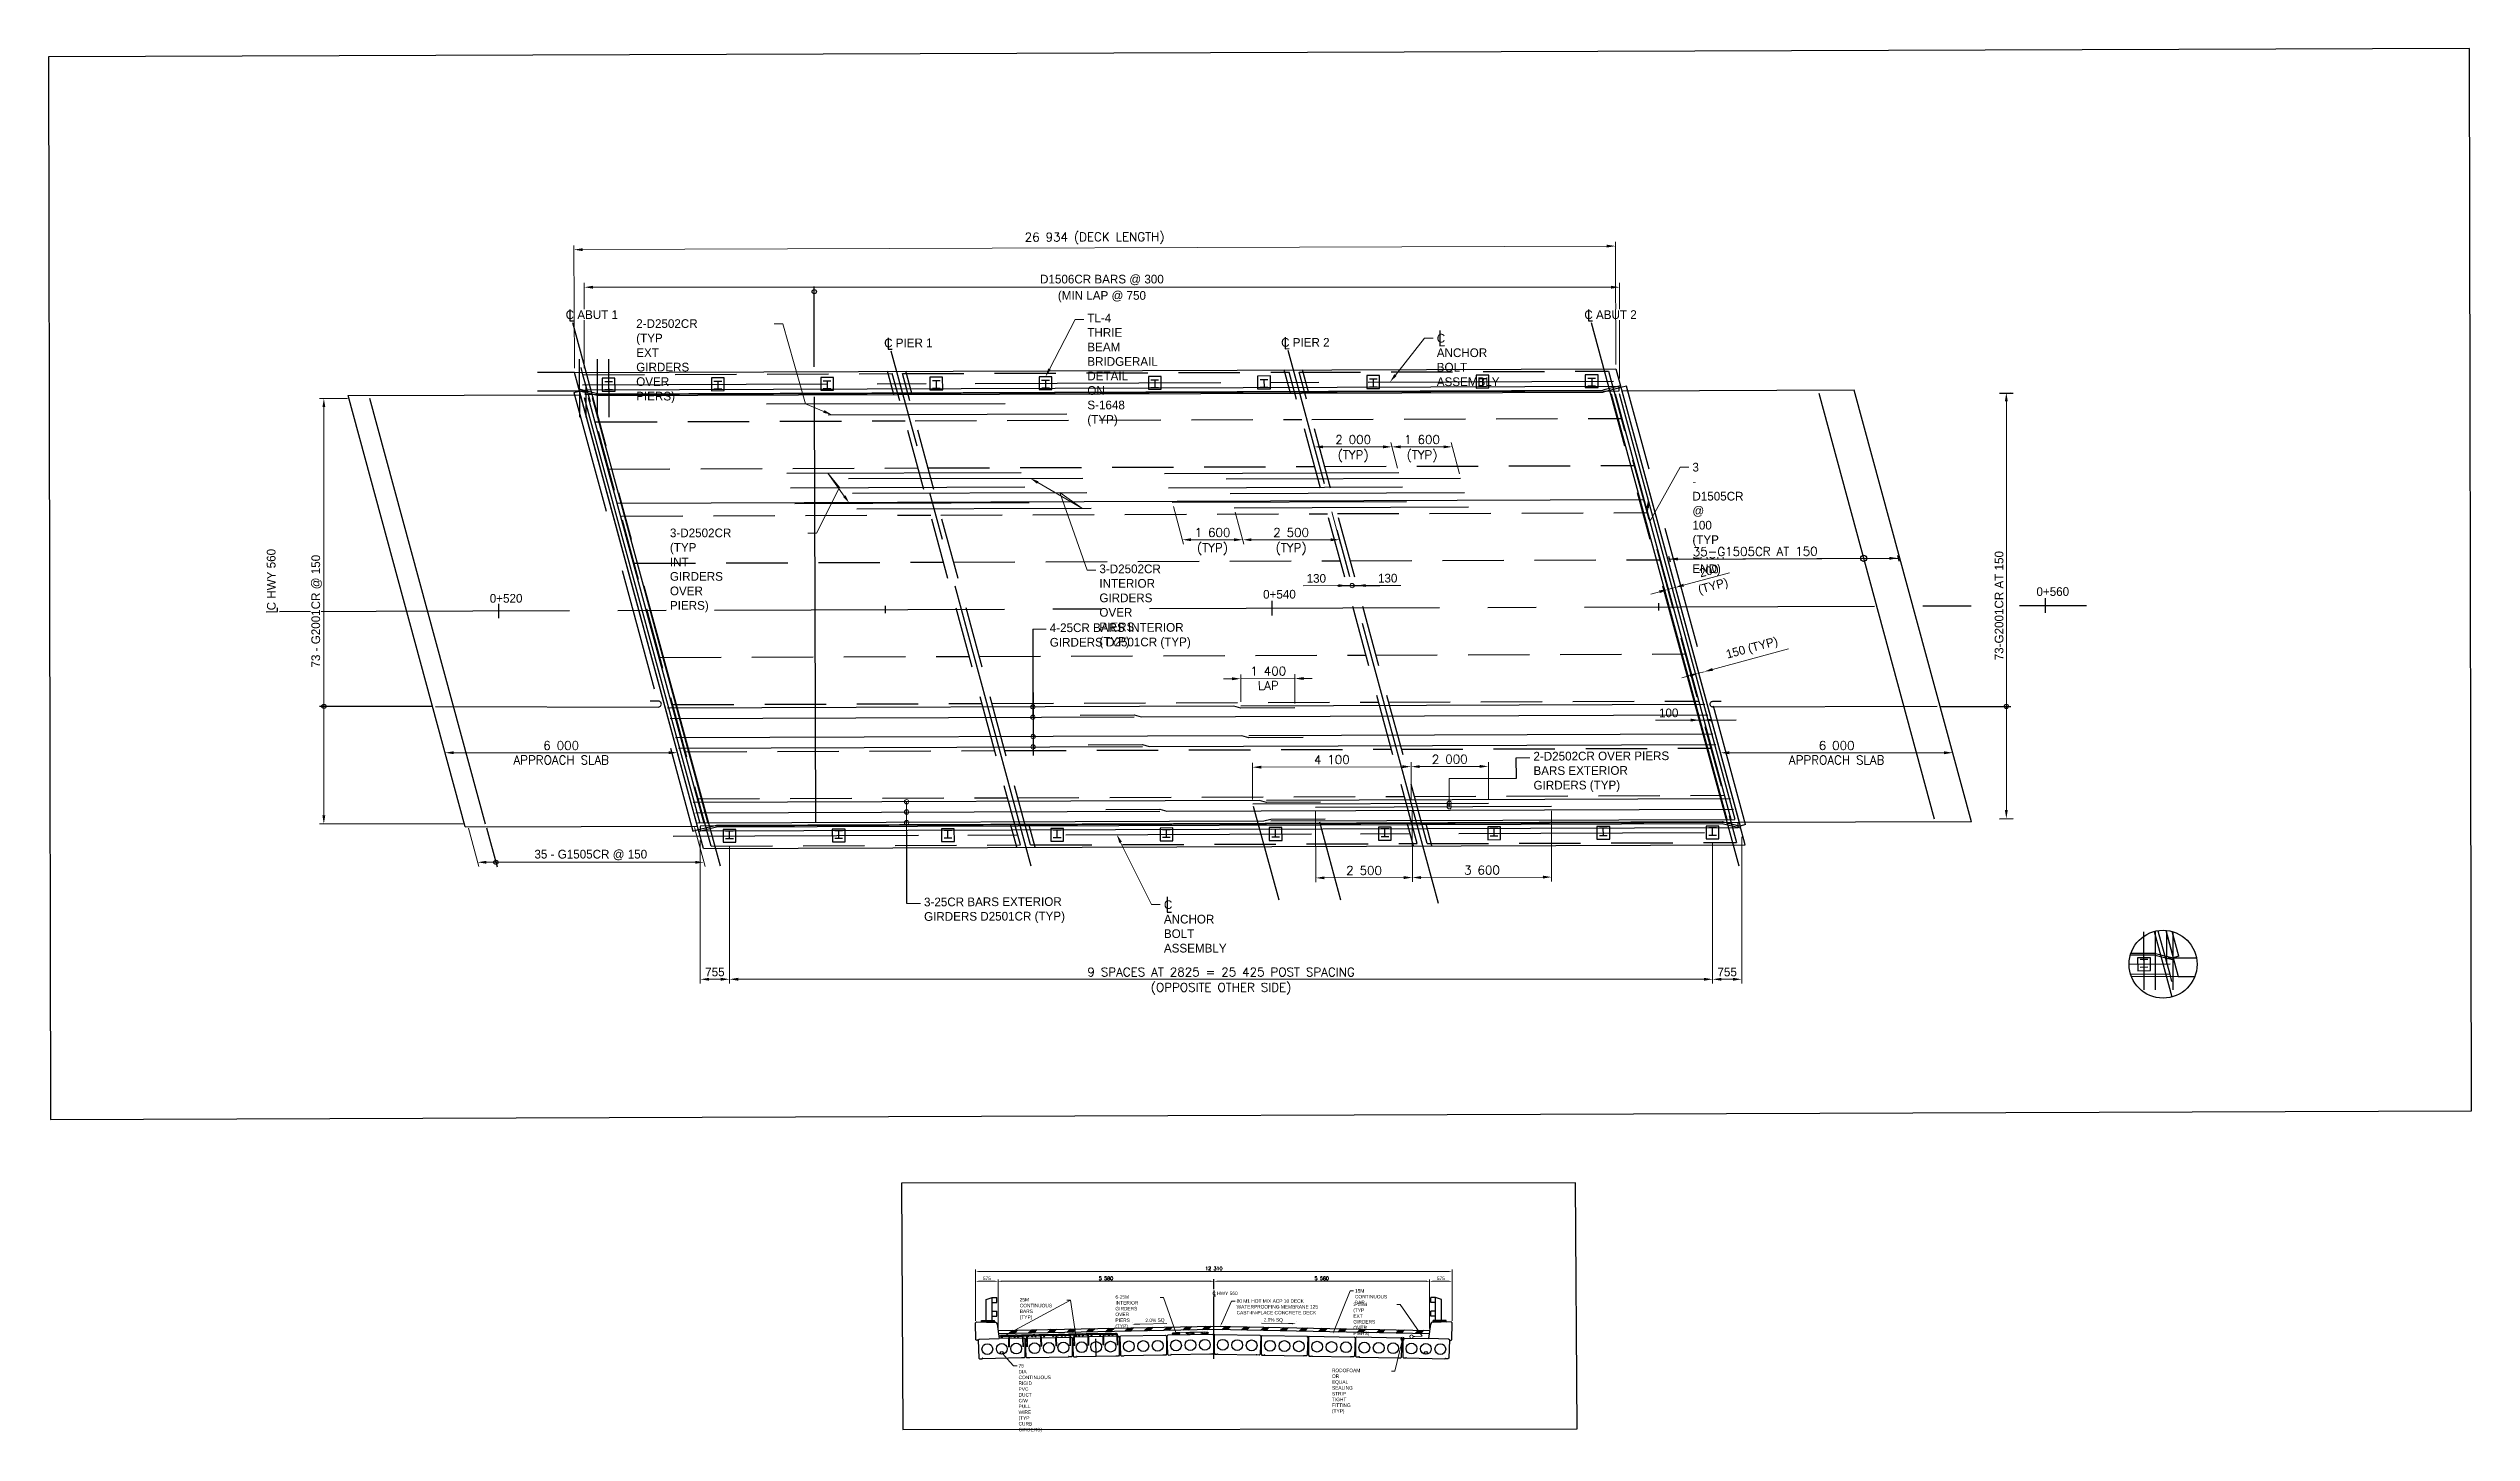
# Model space of a CAD drawing. Header units: metres. Extents: x 16685.1 to 16747.8, y 5649248.2 to 5649284.
import ezdxf
from ezdxf import colors
from ezdxf.entities.mleader import LeaderData, LeaderLine
from ezdxf.math import Vec2, Vec3

# ---------------------------------------------------------------- set-up
doc = ezdxf.new("R2010")
doc.units = ezdxf.units.M
for name, pattern in [('CENTER2', [1.125, 0.75, -0.125, 0.125, -0.125]), ('CENTERX2', [101.60000000000001, 63.5, -12.7, 12.7, -12.7]), ('HIDDEN2', [4.762499999999999, 3.175, -1.5875])]:
    doc.linetypes.add(name, pattern=pattern)
for name, color, linetype in [('C-ROAD-CNTR', 1, 'CENTER2'), ('G-AN-DIM', 1, 'Continuous'), ('S-BR-ABUTMENT-HDD-THIN', 1, 'HIDDEN2'), ('S-BR-ANNO', 2, 'Continuous'), ('S-BR-APPROACH-SLAB', 1, 'Continuous'), ('S-BR-BRIDGERAIL', 2, 'Continuous'), ('S-BR-CEN', 1, 'CENTERX2'), ('S-BR-DECK', 1, 'Continuous'), ('S-BR-DIM', 1, 'Continuous'), ('S-BR-POST', 1, 'Continuous'), ('S-BR-PRECAST', 17, 'HIDDEN2'), ('S-BR-REINFORCING', 2, 'Continuous'), ('S-BR-REINFORCING-THIN', 57, 'Continuous'), ('S-BR-REINFORCING-THIN-HDD', 57, 'HIDDEN2')]:
    doc.layers.add(name, color=color, linetype=linetype)
doc.layers.add('G-TB-VPORTS', color=8, linetype='Continuous', plot=False)
doc.layers.add('S-BR-NPLOT', color=250, linetype='Continuous', plot=False)
doc.styles.add('AT Text Standard', font='simplex.shx', dxfattribs={"oblique": 1e-05, "height": 3})
doc.styles.add('AT_Font_Prop_3.0', font='font005.shx', dxfattribs={"height": 3})
doc.dimstyles.new('AT Dim Standard (Meters)', dxfattribs={"dimtxt": 3, "dimasz": 3, "dimexe": 1.5, "dimexo": 1.5, "dimgap": 1, "dimtad": 1, "dimdec": 0, "dimlfac": 1000, "dimzin": 0, "dimdsep": 46, "dimtxsty": 'AT_Font_Prop_3.0', "dimcen": -1.5, "dimclrd": 256, "dimclre": 256, "dimclrt": 2, "dimaunit": 1, "dimadec": 3, "dimazin": 0, "dimtfac": 1, "dimtdec": 0, "dimtmove": 0, "dimatfit": 3, "dimfxl": 1, "dimtfill": 1, "dimtolj": 1, "dimtzin": 0, "dimlwd": 15, "dimlwe": 15, "dimarcsym": 0})
doc.dimstyles.new('AT Dim Standard (Millimeters)', dxfattribs={"dimtxt": 3, "dimasz": 3, "dimexe": 1.5, "dimexo": 1.5, "dimgap": 1, "dimtad": 1, "dimdec": 3, "dimzin": 0, "dimdsep": 32, "dimtxsty": 'AT Text Standard', "dimcen": -1.5, "dimclrd": 256, "dimclre": 256, "dimclrt": 2, "dimaunit": 1, "dimadec": 3, "dimazin": 0, "dimtfac": 1, "dimtdec": 3, "dimtmove": 0, "dimatfit": 3, "dimfxl": 1, "dimtfill": 1, "dimtolj": 1, "dimtzin": 0, "dimlwd": 15, "dimlwe": 15, "dimarcsym": 0})

msp = doc.modelspace()

# ---------------------------------------------------------------- texts
at = {"layer": 'S-BR-ANNO', "color": 2, "insert": (16715.20319435596, 5649251.764535953), "char_height": 0.09, "width": 2.059405875612142, "attachment_point": 4, "style": 'AT_Font_Prop_3.0'}
msp.add_mtext('\\pxql;C HWY 560', dxfattribs=at)

# ---------------------------------------------------------------- blocks, each defined once
blk = doc.blocks.new('*U39')
at = {"layer": 'S-BR-ANNO', "lineweight": 5}
for p, q in [((-0.1173706534355006, -0.04735641367733479), (-0.02551555394165916, 0.0444986866787076)), ((0.02551555218815338, -0.0444986904039979), (0.1173706534173107, 0.04735641088336706))]:
    blk.add_line(p, q, dxfattribs=at)
blk.add_solid([(-0.02551555394165916, 0.0444986866787076), (0.1173706534173107, 0.04735641088336706), (-0.1173706534355006, -0.04735641367733479), (0.02551555218815338, -0.0444986904039979)], dxfattribs=at)
blk = doc.blocks.new('*U40')
at = {"layer": 'S-BR-DECK', "color": 0, "linetype": 'ByBlock', "lineweight": -2, "transparency": 16777216}
for p in [(0, 0), (0.4999000299898153, 0.009998000609213718), (0.9998000599796306, 0.01999600121842744), (1.499700089969446, 0.02999400182764115), (1.999600119959261, 0.03999200243685487), (2.499500149949077, 0.04999000304606858), (2.999400179938892, 0.05998800365528231), (3.499300209928707, 0.06998600426449603), (3.999200239918522, 0.07998400487370974), (4.499100269908338, 0.08998200548292346), (4.999000299898153, 0.09998000609213717)]:
    blk.add_blockref('*U39', p, dxfattribs=at)
blk = doc.blocks.new('*U41')
at = {"layer": 'S-BR-ANNO', "lineweight": 5}
for p, q in [((-0.02451494359047501, 0.04549929592758417), (-0.1127678824668692, -0.04275364242494106)), ((0.1127678823031601, 0.04275363963097334), (0.03011832489210065, -0.0398959182202816))]:
    blk.add_line(p, q, dxfattribs=at)
blk.add_solid([(0.02451494445631397, -0.0454992987215519), (-0.1127678824668692, -0.04275364242494106), (0.1127678824850591, 0.04275363963097334), (-0.02451494345223182, 0.04549929685890675)], dxfattribs=at)
blk = doc.blocks.new('*U42')
at = {"layer": 'S-BR-DECK', "color": 0, "linetype": 'ByBlock', "lineweight": -2, "transparency": 16777216}
for p in [(0, 0), (0.4999000299898153, -0.009998000609213718), (0.9998000599796306, -0.01999600121842744), (1.499700089969446, -0.02999400182764115), (1.999600119959261, -0.03999200243685487), (2.499500149949077, -0.04999000304606858), (2.999400179938892, -0.05998800365528231), (3.499300209928707, -0.06998600426449603), (3.999200239918522, -0.07998400487370974), (4.499100269908338, -0.08998200548292346), (4.999000299898153, -0.09998000609213717)]:
    blk.add_blockref('*U41', p, dxfattribs=at)
blk = doc.blocks.new('*U43')
at = {"layer": 'S-BR-POST'}
for p, q in [((-0.1004497214926232, 0.1296528158709407), (0.09954907858627848, 0.1303456164896488)), ((0.0002424808080832008, -0.06999958120286465), (-0.0004503214549913537, 0.1299992175772786)), ((-0.09975691922954866, -0.07034598197788), (0.1002418808457151, -0.06965318135917187))]:
    blk.add_line(p, q, dxfattribs=at)
blk.add_lwpolyline([(-0.1655705719276739, 0.1644274489954114), (-0.1644274481659522, -0.1655705720186234), (0.1655705719276739, -0.1644274480640888), (0.1644274481950561, 0.1655705701559782), (-0.165570571909484, 0.1644274462014437)], dxfattribs=at)
blk = doc.blocks.new('*U44')
at = {"layer": 'S-BR-DIM', "color": 0, "linetype": 'ByBlock', "lineweight": -2, "transparency": 16777216}
for p in [(-22.59906441145124, -0.07828388773041178), (-19.77418136001983, -0.0684984017641103), (-16.94929830858843, -0.05871291579780884), (-14.12441525715702, -0.04892742983150736), (-11.29953220572562, -0.03914194386520589), (-8.474649154294216, -0.02935645789890442), (-5.64976610286281, -0.01957097193260295), (-2.824883051431405, -0.009785485966301473), (0, 0)]:
    blk.add_blockref('*U43', p, dxfattribs=at)
blk = doc.blocks.new('*U45')
at = {"layer": 'S-BR-POST'}
for p, q in [((-0.1004497214926232, 0.1296528158709407), (0.09954907858627848, 0.1303456164896488)), ((0.0002424808080832008, -0.06999958120286465), (-0.0004503214549913537, 0.1299992175772786)), ((-0.09975691922954866, -0.07034598197788), (0.1002418808457151, -0.06965318135917187))]:
    blk.add_line(p, q, dxfattribs=at)
blk.add_lwpolyline([(-0.1655705719276739, 0.1644274489954114), (-0.1644274481659522, -0.1655705720186234), (0.1655705719276739, -0.1644274480640888), (0.1644274481950561, 0.1655705701559782), (-0.165570571909484, 0.1644274462014437)], dxfattribs=at)
blk = doc.blocks.new('*U46')
at = {"layer": 'S-BR-DIM', "color": 0, "linetype": 'ByBlock', "lineweight": -2, "transparency": 16777216}
for p in [(-22.59906441145124, -0.07828388773041178), (-19.77418136001983, -0.0684984017641103), (-16.94929830858843, -0.05871291579780884), (-14.12441525715702, -0.04892742983150736), (-11.29953220572562, -0.03914194386520589), (-8.474649154294216, -0.02935645789890442), (-5.64976610286281, -0.01957097193260295), (-2.824883051431405, -0.009785485966301473), (0, 0)]:
    blk.add_blockref('*U45', p, dxfattribs=at)
blk = doc.blocks.new('*D52')
at = {"layer": 'S-BR-DIM', "lineweight": 15, "transparency": 16777216}
for p, q in [((16713.12696081141, 5649251.008639461), (16713.12696081062, 5649251.008639495)), ((16713.32992799641, 5649250.968389865), (16714.02402263996, 5649250.984677248)), ((16713.2179917059, 5649250.965763207), (16713.32992799641, 5649250.968389865))]:
    blk.add_line(p, q, dxfattribs=at)
at = {"layer": 'S-BR-DIM', "transparency": 16777216}
blk.add_solid([(16713.217639818, 5649250.980759078), (16713.21834359379, 5649250.950767335), (16713.12801647431, 5649250.96365188)], dxfattribs=at)
at = {"layer": 'S-BR-DIM', "color": 2, "transparency": 16777216, "insert": (16713.72010295509, 5649251.056853114), "char_height": 0.09, "attachment_point": 5, "rotation": 1.344236080636666, "style": 'AT_Font_Prop_3.0', "bg_fill": 3, "box_fill_scale": 1.1, "bg_fill_color": 256, "bg_fill_true_color": 13158600, "bg_fill_transparency": 0}
blk.add_mtext('\\A1;2.0% SQ', dxfattribs=at)
blk = doc.blocks.new('_None')
blk = doc.blocks.new('*D54')
at = {"layer": 'S-BR-DIM', "lineweight": 15, "transparency": 16777216}
for p, q in [((16717.17075299361, 5649250.981589998), (16716.47656216875, 5649250.993068316)), ((16717.27747445142, 5649250.979825378), (16717.17075299361, 5649250.981589998)), ((16717.3682061155, 5649251.023331272), (16717.36820611592, 5649251.023331298))]:
    blk.add_line(p, q, dxfattribs=at)
at = {"layer": 'S-BR-DIM', "transparency": 16777216}
blk.add_solid([(16717.27772243974, 5649250.994823327), (16717.27722646309, 5649250.964827429), (16717.36746215093, 5649250.978337449)], dxfattribs=at)
at = {"layer": 'S-BR-DIM', "color": 2, "transparency": 16777216, "insert": (16716.77997452689, 5649251.067348), "char_height": 0.09, "attachment_point": 5, "rotation": 359.052711186218, "style": 'AT_Font_Prop_3.0', "bg_fill": 3, "box_fill_scale": 1.1, "bg_fill_color": 256, "bg_fill_true_color": 13158600, "bg_fill_transparency": 0}
blk.add_mtext('\\A1;2.0% SQ', dxfattribs=at)
blk = doc.blocks.new('_Small')
at = {"color": 0, "linetype": 'ByBlock', "lineweight": -2}
blk.add_circle((0, 0), 0.25, dxfattribs=at)
blk = doc.blocks.new('_DotBlank')
at = {"color": 0, "linetype": 'ByBlock', "lineweight": -2}
blk.add_line((-0.5, 0), (-1, 0), dxfattribs=at)
blk.add_circle((0, 0), 0.5, dxfattribs=at)
blk = doc.blocks.new('*D58')
at = {"layer": 'S-BR-DIM', "lineweight": 15, "transparency": 16777216}
blk.add_line((16709.17221001485, 5649252.075987773), (16709.57321001485, 5649252.075987773), dxfattribs=at)
at = {"layer": 'S-BR-DIM', "transparency": 16777216}
for points in [[(16709.17221001485, 5649252.090987773), (16709.17221001485, 5649252.060987773), (16709.08221001485, 5649252.075987773)], [(16709.57321001485, 5649252.090987773), (16709.57321001485, 5649252.060987773), (16709.66321001485, 5649252.075987773)]]:
    blk.add_solid(points, dxfattribs=at)
at = {"layer": 'S-BR-DIM', "color": 2, "transparency": 16777216, "insert": (16709.37271001485, 5649252.150987773), "char_height": 0.09, "attachment_point": 5, "style": 'AT_Font_Prop_3.0', "bg_fill": 3, "box_fill_scale": 1.1, "bg_fill_color": 256, "bg_fill_true_color": 13158600, "bg_fill_transparency": 0}
blk.add_mtext('\\A1;575', dxfattribs=at)
blk = doc.blocks.new('*D59')
at = {"layer": 'G-AN-DIM', "lineweight": 15, "transparency": 16777216}
for p, q in [((16709.66321001485, 5649250.851089321), (16709.66321001485, 5649252.120991081)), ((16709.75321001485, 5649252.075991081), (16715.15369339794, 5649252.075991081)), ((16715.24369339794, 5649252.1209892), (16715.24369339794, 5649252.120991081))]:
    blk.add_line(p, q, dxfattribs=at)
at = {"layer": 'G-AN-DIM', "transparency": 16777216}
for points in [[(16709.75321001485, 5649252.090991081), (16709.75321001485, 5649252.060991081), (16709.66321001485, 5649252.075991081)], [(16715.15369339794, 5649252.090991081), (16715.15369339794, 5649252.060991081), (16715.24369339794, 5649252.075991081)]]:
    blk.add_solid(points, dxfattribs=at)
at = {"layer": 'G-AN-DIM', "color": 2, "transparency": 16777216, "insert": (16712.45345170639, 5649252.150991081), "char_height": 0.09, "attachment_point": 5, "style": 'AT Text Standard', "bg_fill": 3, "box_fill_scale": 1.1, "bg_fill_color": 256, "bg_fill_true_color": 13158600, "bg_fill_transparency": 0}
blk.add_mtext('\\A1;5 580', dxfattribs=at)
blk = doc.blocks.new('*D60')
at = {"layer": 'G-AN-DIM', "lineweight": 15, "transparency": 16777216}
for p, q in [((16715.24369339794, 5649252.1209892), (16715.24369339794, 5649252.120991081)), ((16715.33369339794, 5649252.075991081), (16720.733236922, 5649252.075991081)), ((16720.823236922, 5649250.851089321), (16720.823236922, 5649252.120991081))]:
    blk.add_line(p, q, dxfattribs=at)
at = {"layer": 'G-AN-DIM', "transparency": 16777216}
for points in [[(16715.33369339794, 5649252.090991081), (16715.33369339794, 5649252.060991081), (16715.24369339794, 5649252.075991081)], [(16720.733236922, 5649252.090991081), (16720.733236922, 5649252.060991081), (16720.823236922, 5649252.075991081)]]:
    blk.add_solid(points, dxfattribs=at)
at = {"layer": 'G-AN-DIM', "color": 2, "transparency": 16777216, "insert": (16718.03346515997, 5649252.150991081), "char_height": 0.09, "attachment_point": 5, "style": 'AT Text Standard', "bg_fill": 3, "box_fill_scale": 1.1, "bg_fill_color": 256, "bg_fill_true_color": 13158600, "bg_fill_transparency": 0}
blk.add_mtext('\\A1;5 580', dxfattribs=at)
blk = doc.blocks.new('*D61')
at = {"layer": 'S-BR-DIM', "lineweight": 15, "transparency": 16777216}
blk.add_line((16720.913236922, 5649252.075986873), (16721.314236922, 5649252.075986873), dxfattribs=at)
at = {"layer": 'S-BR-DIM', "transparency": 16777216}
for points in [[(16720.913236922, 5649252.090986873), (16720.913236922, 5649252.060986874), (16720.823236922, 5649252.075986873)], [(16721.314236922, 5649252.090986873), (16721.314236922, 5649252.060986874), (16721.404236922, 5649252.075986873)]]:
    blk.add_solid(points, dxfattribs=at)
at = {"layer": 'S-BR-DIM', "color": 2, "transparency": 16777216, "insert": (16721.113736922, 5649252.150986874), "char_height": 0.09, "attachment_point": 5, "style": 'AT_Font_Prop_3.0', "bg_fill": 3, "box_fill_scale": 1.1, "bg_fill_color": 256, "bg_fill_true_color": 13158600, "bg_fill_transparency": 0}
blk.add_mtext('\\A1;575', dxfattribs=at)
blk = doc.blocks.new('*D62')
at = {"layer": 'G-AN-DIM', "lineweight": 15, "transparency": 16777216}
for p, q in [((16709.08221001485, 5649251.049871823), (16709.08221001485, 5649252.377108795)), ((16709.17221001485, 5649252.332108795), (16721.314236922, 5649252.332108795)), ((16721.404236922, 5649251.049871823), (16721.404236922, 5649252.377108795))]:
    blk.add_line(p, q, dxfattribs=at)
at = {"layer": 'G-AN-DIM', "transparency": 16777216}
for points in [[(16709.17221001485, 5649252.347108794), (16709.17221001485, 5649252.317108795), (16709.08221001485, 5649252.332108795)], [(16721.314236922, 5649252.347108794), (16721.314236922, 5649252.317108795), (16721.404236922, 5649252.332108795)]]:
    blk.add_solid(points, dxfattribs=at)
at = {"layer": 'G-AN-DIM', "color": 2, "transparency": 16777216, "insert": (16715.24322346842, 5649252.407108795), "char_height": 0.09, "attachment_point": 5, "style": 'AT Text Standard', "bg_fill": 3, "box_fill_scale": 1.1, "bg_fill_color": 256, "bg_fill_true_color": 13158600, "bg_fill_transparency": 0}
blk.add_mtext('\\A1;12 310', dxfattribs=at)
blk = doc.blocks.new('*D63')
at = {"layer": 'S-BR-DIM', "lineweight": 15, "transparency": 16777216}
for p, q in [((16735.73887573447, 5649264.266423049), (16735.73887573447, 5649274.834489054)), ((16735.85132878603, 5649275.059489054), (16735.85137573447, 5649275.059489054)), ((16735.85136466911, 5649264.04142305), (16735.85137573447, 5649264.04142305))]:
    blk.add_line(p, q, dxfattribs=at)
at = {"layer": 'S-BR-DIM', "transparency": 16777216}
for points in [[(16735.70137573447, 5649274.834489054), (16735.77637573447, 5649274.834489054), (16735.73887573447, 5649275.059489054)], [(16735.70137573447, 5649264.266423049), (16735.77637573447, 5649264.266423049), (16735.73887573447, 5649264.04142305)]]:
    blk.add_solid(points, dxfattribs=at)
at = {"layer": 'S-BR-DIM', "color": 2, "transparency": 16777216, "insert": (16735.55137573606, 5649269.550456051), "char_height": 0.225, "attachment_point": 5, "rotation": 90, "style": 'AT_Font_Prop_3.0', "bg_fill": 3, "box_fill_scale": 1.1, "bg_fill_color": 256, "bg_fill_true_color": 13158600, "bg_fill_transparency": 0}
blk.add_mtext('\\A1;73-G2001CR AT 150', dxfattribs=at)
blk = doc.blocks.new('*D64')
at = {"layer": 'S-BR-DIM', "lineweight": 15, "transparency": 16777216}
for p, q in [((16695.96886722897, 5649263.794950567), (16696.23536053474, 5649262.80038401)), ((16701.81459828195, 5649263.811303874), (16702.0854734432, 5649262.80038401)), ((16696.43021625059, 5649262.91288401), (16701.83032915905, 5649262.91288401))]:
    blk.add_line(p, q, dxfattribs=at)
at = {"layer": 'S-BR-DIM', "transparency": 16777216}
for points in [[(16696.43021625059, 5649262.95038401), (16696.43021625059, 5649262.87538401), (16696.20521625059, 5649262.91288401)], [(16701.83032915905, 5649262.95038401), (16701.83032915905, 5649262.87538401), (16702.05532915905, 5649262.91288401)]]:
    blk.add_solid(points, dxfattribs=at)
at = {"layer": 'S-BR-DIM', "color": 2, "transparency": 16777216, "insert": (16699.13027270482, 5649263.10038401), "char_height": 0.225, "attachment_point": 5, "style": 'AT_Font_Prop_3.0', "bg_fill": 3, "box_fill_scale": 1.1, "bg_fill_color": 256, "bg_fill_true_color": 13158600, "bg_fill_transparency": 0}
blk.add_mtext('\\A1;35 - G1505CR @ 150', dxfattribs=at)
blk = doc.blocks.new('*D65')
at = {"layer": 'S-BR-DIM', "lineweight": 15, "transparency": 16777216}
for p, q in [((16692.83686752005, 5649274.91126497), (16692.11435934644, 5649274.91126497)), ((16692.22685934644, 5649274.68626497), (16692.22685934644, 5649264.128557739)), ((16695.82728049175, 5649263.903557739), (16692.11435934644, 5649263.903557739))]:
    blk.add_line(p, q, dxfattribs=at)
at = {"layer": 'S-BR-DIM', "transparency": 16777216}
for points in [[(16692.18935934644, 5649274.68626497), (16692.26435934644, 5649274.68626497), (16692.22685934644, 5649274.91126497)], [(16692.18935934644, 5649264.128557739), (16692.26435934644, 5649264.128557739), (16692.22685934644, 5649263.903557739)]]:
    blk.add_solid(points, dxfattribs=at)
at = {"layer": 'S-BR-DIM', "color": 2, "transparency": 16777216, "insert": (16692.03935934804, 5649269.407411354), "char_height": 0.225, "attachment_point": 5, "rotation": 90, "style": 'AT_Font_Prop_3.0', "bg_fill": 3, "box_fill_scale": 1.1, "bg_fill_color": 256, "bg_fill_true_color": 13158600, "bg_fill_transparency": 0}
blk.add_mtext('\\A1;73 - G2001CR @ 150', dxfattribs=at)
blk = doc.blocks.new('*D66')
at = {"layer": 'G-AN-DIM', "lineweight": 15, "transparency": 16777216}
for p, q in [((16701.96256059331, 5649263.479918857), (16701.96256059331, 5649259.774699847)), ((16702.71756059331, 5649263.317533214), (16702.71756059331, 5649259.774699847)), ((16702.18756059331, 5649259.887199847), (16702.49256059331, 5649259.887199847))]:
    blk.add_line(p, q, dxfattribs=at)
at = {"layer": 'G-AN-DIM', "transparency": 16777216}
for points in [[(16702.18756059331, 5649259.924699847), (16702.18756059331, 5649259.849699847), (16701.96256059331, 5649259.887199847)], [(16702.49256059331, 5649259.924699847), (16702.49256059331, 5649259.849699847), (16702.71756059331, 5649259.887199847)]]:
    blk.add_solid(points, dxfattribs=at)
at = {"layer": 'G-AN-DIM', "color": 2, "transparency": 16777216, "insert": (16702.34006059331, 5649260.074699847), "char_height": 0.225, "attachment_point": 5, "style": 'AT_Font_Prop_3.0', "bg_fill": 3, "box_fill_scale": 1.1, "bg_fill_color": 256, "bg_fill_true_color": 13158600, "bg_fill_transparency": 0}
blk.add_mtext('\\A1;755', dxfattribs=at)
blk = doc.blocks.new('*D67')
at = {"layer": 'G-AN-DIM', "lineweight": 15, "transparency": 16777216}
for p, q in [((16702.7175605935, 5649263.317533213), (16702.7175605935, 5649259.774699846)), ((16728.14250946942, 5649263.405602589), (16728.14250946942, 5649259.774699846)), ((16702.9425605935, 5649259.887199846), (16727.91750946942, 5649259.887199846))]:
    blk.add_line(p, q, dxfattribs=at)
at = {"layer": 'G-AN-DIM', "transparency": 16777216}
for points in [[(16702.9425605935, 5649259.924699846), (16702.9425605935, 5649259.849699846), (16702.7175605935, 5649259.887199846)], [(16727.91750946942, 5649259.924699846), (16727.91750946942, 5649259.849699846), (16728.14250946942, 5649259.887199846)]]:
    blk.add_solid(points, dxfattribs=at)
at = {"layer": 'G-AN-DIM', "color": 2, "transparency": 16777216, "insert": (16715.43003503146, 5649260.074699846), "char_height": 0.225, "attachment_point": 5, "style": 'AT Text Standard', "bg_fill": 3, "box_fill_scale": 1.1, "bg_fill_color": 256, "bg_fill_true_color": 13158600, "bg_fill_transparency": 0}
blk.add_mtext('\\A1;9 SPACES AT 2825 = 25 425 POST SPACING', dxfattribs=at)
at = {"layer": 'G-AN-DIM', "color": 2, "transparency": 16777216, "insert": (16715.43003503146, 5649259.640771274), "char_height": 0.225, "attachment_point": 5, "style": 'AT Text Standard', "bg_fill": 3, "box_fill_scale": 1.1, "bg_fill_color": 256, "bg_fill_true_color": 13158600, "bg_fill_transparency": 0}
blk.add_mtext('\\A1;(OPPOSITE OTHER SIDE)', dxfattribs=at)
blk = doc.blocks.new('*D68')
at = {"layer": 'G-AN-DIM', "lineweight": 15, "transparency": 16777216}
for p, q in [((16728.89650946942, 5649263.573218924), (16728.89650946942, 5649259.774706213)), ((16728.14150946942, 5649263.405602589), (16728.14150946942, 5649259.774706213)), ((16728.36650946942, 5649259.887206213), (16728.67150946942, 5649259.887206213))]:
    blk.add_line(p, q, dxfattribs=at)
at = {"layer": 'G-AN-DIM', "transparency": 16777216}
for points in [[(16728.36650946942, 5649259.924706212), (16728.36650946942, 5649259.849706213), (16728.14150946942, 5649259.887206213)], [(16728.67150946942, 5649259.924706212), (16728.67150946942, 5649259.849706213), (16728.89650946942, 5649259.887206213)]]:
    blk.add_solid(points, dxfattribs=at)
at = {"layer": 'G-AN-DIM', "color": 2, "transparency": 16777216, "insert": (16728.51900946942, 5649260.074706213), "char_height": 0.225, "attachment_point": 5, "style": 'AT_Font_Prop_3.0', "bg_fill": 3, "box_fill_scale": 1.1, "bg_fill_color": 256, "bg_fill_true_color": 13158600, "bg_fill_transparency": 0}
blk.add_mtext('\\A1;755', dxfattribs=at)
blk = doc.blocks.new('*D69')
at = {"layer": 'G-AN-DIM', "lineweight": 15, "transparency": 16777216}
for p, q in [((16698.95968422185, 5649275.69658881), (16698.95968422185, 5649277.899068231)), ((16699.18468422185, 5649277.786568231), (16725.51334260003, 5649277.786568231)), ((16725.73834260003, 5649275.423428088), (16725.73834260003, 5649277.899068231))]:
    blk.add_line(p, q, dxfattribs=at)
at = {"layer": 'G-AN-DIM', "transparency": 16777216}
for points in [[(16699.18468422185, 5649277.824068231), (16699.18468422185, 5649277.749068231), (16698.95968422185, 5649277.786568231)], [(16725.51334260003, 5649277.824068231), (16725.51334260003, 5649277.749068231), (16725.73834260003, 5649277.786568231)]]:
    blk.add_solid(points, dxfattribs=at)
at = {"layer": 'G-AN-DIM', "color": 2, "transparency": 16777216, "insert": (16712.34901341094, 5649277.974068231), "char_height": 0.225, "attachment_point": 5, "style": 'AT_Font_Prop_3.0', "bg_fill": 3, "box_fill_scale": 1.1, "bg_fill_color": 256, "bg_fill_true_color": 13158600, "bg_fill_transparency": 0}
blk.add_mtext('\\A1;D1506CR BARS @ 300', dxfattribs=at)
at = {"layer": 'G-AN-DIM', "color": 2, "transparency": 16777216, "insert": (16712.34901341094, 5649277.540139659), "char_height": 0.225, "attachment_point": 5, "style": 'AT_Font_Prop_3.0', "bg_fill": 3, "box_fill_scale": 1.1, "bg_fill_color": 256, "bg_fill_true_color": 13158600, "bg_fill_transparency": 0}
blk.add_mtext('\\A1;(MIN LAP @ 750', dxfattribs=at)
blk = doc.blocks.new('*D78')
at = {"layer": 'G-AN-DIM', "lineweight": 15, "transparency": 16777216}
for p, q in [((16715.79833025047, 5649271.970019569), (16716.02002283405, 5649271.142651583)), ((16718.29833025046, 5649271.97867965), (16718.52234329572, 5649271.142651583)), ((16718.26719901157, 5649271.255151583), (16716.2148785499, 5649271.255151583))]:
    blk.add_line(p, q, dxfattribs=at)
at = {"layer": 'G-AN-DIM', "transparency": 16777216}
for points in [[(16716.2148785499, 5649271.292651583), (16716.2148785499, 5649271.217651583), (16715.98987854991, 5649271.255151583)], [(16718.26719901157, 5649271.292651583), (16718.26719901157, 5649271.217651583), (16718.49219901157, 5649271.255151583)]]:
    blk.add_solid(points, dxfattribs=at)
at = {"layer": 'G-AN-DIM', "color": 2, "transparency": 16777216, "insert": (16717.24103878074, 5649271.442651583), "char_height": 0.225, "attachment_point": 5, "style": 'AT Text Standard', "bg_fill": 3, "box_fill_scale": 1.1, "bg_fill_color": 256, "bg_fill_true_color": 13158600, "bg_fill_transparency": 0}
blk.add_mtext('\\A1;2 500', dxfattribs=at)
at = {"layer": 'G-AN-DIM', "color": 2, "transparency": 16777216, "insert": (16717.24103878074, 5649271.008723011), "char_height": 0.225, "attachment_point": 5, "style": 'AT Text Standard', "bg_fill": 3, "box_fill_scale": 1.1, "bg_fill_color": 256, "bg_fill_true_color": 13158600, "bg_fill_transparency": 0}
blk.add_mtext('\\A1;(TYP)', dxfattribs=at)
blk = doc.blocks.new('*D79')
at = {"layer": 'G-AN-DIM', "lineweight": 15, "transparency": 16777216}
for p, q in [((16717.9947629565, 5649273.0991884), (16717.81506984319, 5649273.769812229)), ((16718.07021412733, 5649273.657312229), (16719.62207049672, 5649273.657312229)), ((16719.9947629565, 5649273.106116465), (16719.81692621257, 5649273.769812229))]:
    blk.add_line(p, q, dxfattribs=at)
at = {"layer": 'G-AN-DIM', "transparency": 16777216}
for points in [[(16718.07021412733, 5649273.694812229), (16718.07021412733, 5649273.61981223), (16717.84521412733, 5649273.657312229)], [(16719.62207049672, 5649273.694812229), (16719.62207049672, 5649273.61981223), (16719.84707049672, 5649273.657312229)]]:
    blk.add_solid(points, dxfattribs=at)
at = {"layer": 'G-AN-DIM', "color": 2, "transparency": 16777216, "insert": (16718.84614231202, 5649273.844812229), "char_height": 0.225, "attachment_point": 5, "style": 'AT Text Standard', "bg_fill": 3, "box_fill_scale": 1.1, "bg_fill_color": 256, "bg_fill_true_color": 13158600, "bg_fill_transparency": 0}
blk.add_mtext('\\A1;2 000', dxfattribs=at)
at = {"layer": 'G-AN-DIM', "color": 2, "transparency": 16777216, "insert": (16718.84614231202, 5649273.410883658), "char_height": 0.225, "attachment_point": 5, "style": 'AT Text Standard', "bg_fill": 3, "box_fill_scale": 1.1, "bg_fill_color": 256, "bg_fill_true_color": 13158600, "bg_fill_transparency": 0}
blk.add_mtext('\\A1;(TYP)', dxfattribs=at)
blk = doc.blocks.new('*D80')
at = {"layer": 'G-AN-DIM', "lineweight": 15, "transparency": 16777216}
for p, q in [((16714.19833025037, 5649272.114618277), (16714.45876794113, 5649271.142651583)), ((16715.79833025037, 5649271.970019569), (16716.02002283396, 5649271.142651583)), ((16715.76487854981, 5649271.255151583), (16714.65362365698, 5649271.255151583))]:
    blk.add_line(p, q, dxfattribs=at)
at = {"layer": 'G-AN-DIM', "transparency": 16777216}
for points in [[(16714.65362365698, 5649271.292651583), (16714.65362365698, 5649271.217651583), (16714.42862365698, 5649271.255151583)], [(16715.76487854981, 5649271.292651583), (16715.76487854981, 5649271.217651583), (16715.98987854981, 5649271.255151583)]]:
    blk.add_solid(points, dxfattribs=at)
at = {"layer": 'G-AN-DIM', "color": 2, "transparency": 16777216, "insert": (16715.2092511034, 5649271.442651583), "char_height": 0.225, "attachment_point": 5, "style": 'AT Text Standard', "bg_fill": 3, "box_fill_scale": 1.1, "bg_fill_color": 256, "bg_fill_true_color": 13158600, "bg_fill_transparency": 0}
blk.add_mtext('\\A1;1 600', dxfattribs=at)
at = {"layer": 'G-AN-DIM', "color": 2, "transparency": 16777216, "insert": (16715.2092511034, 5649271.008723011), "char_height": 0.225, "attachment_point": 5, "style": 'AT Text Standard', "bg_fill": 3, "box_fill_scale": 1.1, "bg_fill_color": 256, "bg_fill_true_color": 13158600, "bg_fill_transparency": 0}
blk.add_mtext('\\A1;(TYP)', dxfattribs=at)
blk = doc.blocks.new('*D81')
at = {"layer": 'G-AN-DIM', "lineweight": 15, "transparency": 16777216}
for p, q in [((16719.9947629565, 5649273.106116465), (16719.81692621257, 5649273.769812229)), ((16720.07207049672, 5649273.657312229), (16721.1833253445, 5649273.657312229)), ((16721.5947629117, 5649272.961517756), (16721.37818106035, 5649273.769812229))]:
    blk.add_line(p, q, dxfattribs=at)
at = {"layer": 'G-AN-DIM', "transparency": 16777216}
for points in [[(16720.07207049672, 5649273.694812229), (16720.07207049672, 5649273.61981223), (16719.84707049672, 5649273.657312229)], [(16721.1833253445, 5649273.694812229), (16721.1833253445, 5649273.61981223), (16721.4083253445, 5649273.657312229)]]:
    blk.add_solid(points, dxfattribs=at)
at = {"layer": 'G-AN-DIM', "color": 2, "transparency": 16777216, "insert": (16720.62769792061, 5649273.844812229), "char_height": 0.225, "attachment_point": 5, "style": 'AT Text Standard', "bg_fill": 3, "box_fill_scale": 1.1, "bg_fill_color": 256, "bg_fill_true_color": 13158600, "bg_fill_transparency": 0}
blk.add_mtext('\\A1;1 600', dxfattribs=at)
at = {"layer": 'G-AN-DIM', "color": 2, "transparency": 16777216, "insert": (16720.62769792061, 5649273.410883658), "char_height": 0.225, "attachment_point": 5, "style": 'AT Text Standard', "bg_fill": 3, "box_fill_scale": 1.1, "bg_fill_color": 256, "bg_fill_true_color": 13158600, "bg_fill_transparency": 0}
blk.add_mtext('\\A1;(TYP)', dxfattribs=at)
blk = doc.blocks.new('*D82')
at = {"layer": 'G-AN-DIM', "lineweight": 15, "transparency": 16777216}
for p, q in [((16728.32258391567, 5649265.838021389), (16728.31701484121, 5649265.858805458)), ((16728.57215912536, 5649265.746305458), (16734.12769220077, 5649265.746305458))]:
    blk.add_line(p, q, dxfattribs=at)
at = {"layer": 'G-AN-DIM', "transparency": 16777216}
for points in [[(16728.57215912536, 5649265.783805458), (16728.57215912536, 5649265.708805459), (16728.34715912536, 5649265.746305458)], [(16734.12769220077, 5649265.783805458), (16734.12769220077, 5649265.708805459), (16734.35269220077, 5649265.746305458)]]:
    blk.add_solid(points, dxfattribs=at)
at = {"layer": 'G-AN-DIM', "color": 2, "transparency": 16777216, "insert": (16731.34992566306, 5649265.933805458), "char_height": 0.225, "attachment_point": 5, "style": 'AT Text Standard', "bg_fill": 3, "box_fill_scale": 1.1, "bg_fill_color": 256, "bg_fill_true_color": 13158600, "bg_fill_transparency": 0}
blk.add_mtext('\\A1;6 000', dxfattribs=at)
at = {"layer": 'G-AN-DIM', "color": 2, "transparency": 16777216, "insert": (16731.34992566306, 5649265.558805458), "char_height": 0.225, "attachment_point": 5, "style": 'AT Text Standard', "bg_fill": 3, "box_fill_scale": 1.1, "bg_fill_color": 256, "bg_fill_true_color": 13158600, "bg_fill_transparency": 0}
blk.add_mtext('\\A1;APPROACH SLAB', dxfattribs=at)
blk = doc.blocks.new('*D83')
at = {"layer": 'G-AN-DIM', "lineweight": 15, "transparency": 16777216}
for p, q in [((16695.33687620515, 5649265.838021389), (16695.33130713069, 5649265.858805458)), ((16695.58645141483, 5649265.746305458), (16701.14198449025, 5649265.746305458))]:
    blk.add_line(p, q, dxfattribs=at)
at = {"layer": 'G-AN-DIM', "transparency": 16777216}
for points in [[(16695.58645141483, 5649265.783805458), (16695.58645141483, 5649265.708805459), (16695.36145141484, 5649265.746305458)], [(16701.14198449025, 5649265.783805458), (16701.14198449025, 5649265.708805459), (16701.36698449025, 5649265.746305458)]]:
    blk.add_solid(points, dxfattribs=at)
at = {"layer": 'G-AN-DIM', "color": 2, "transparency": 16777216, "insert": (16698.36421795254, 5649265.933805458), "char_height": 0.225, "attachment_point": 5, "style": 'AT Text Standard', "bg_fill": 3, "box_fill_scale": 1.1, "bg_fill_color": 256, "bg_fill_true_color": 13158600, "bg_fill_transparency": 0}
blk.add_mtext('\\A1;6 000', dxfattribs=at)
at = {"layer": 'G-AN-DIM', "color": 2, "transparency": 16777216, "insert": (16698.36421795254, 5649265.558805458), "char_height": 0.225, "attachment_point": 5, "style": 'AT Text Standard', "bg_fill": 3, "box_fill_scale": 1.1, "bg_fill_color": 256, "bg_fill_true_color": 13158600, "bg_fill_transparency": 0}
blk.add_mtext('\\A1;APPROACH SLAB', dxfattribs=at)
blk = doc.blocks.new('*D84')
at = {"layer": 'G-AN-DIM', "lineweight": 15, "transparency": 16777216}
for p, q in [((16728.14005234395, 5649267.900642099), (16730.10456442437, 5649268.434332027)), ((16727.56103825639, 5649267.743344015), (16727.34390797396, 5649267.684357233)), ((16727.77816853905, 5649267.802330797), (16727.92292206129, 5649267.841655318))]:
    blk.add_line(p, q, dxfattribs=at)
at = {"layer": 'G-AN-DIM', "transparency": 16777216}
for points in [[(16728.13022121368, 5649267.936830479), (16728.14988347399, 5649267.864453719), (16727.92292206129, 5649267.841655318)], [(16727.55120712612, 5649267.779532395), (16727.57086938643, 5649267.707155636), (16727.77816853905, 5649267.802330797)]]:
    blk.add_solid(points, dxfattribs=at)
at = {"layer": 'G-AN-DIM', "color": 2, "transparency": 16777216, "insert": (16729.1662689552, 5649268.434789811), "char_height": 0.225, "width": 2.162975271287053, "attachment_point": 5, "rotation": 15.19847380057715, "style": 'AT_Font_Prop_3.0', "bg_fill": 3, "box_fill_scale": 1.1, "bg_fill_color": 256, "bg_fill_true_color": 13158600, "bg_fill_transparency": 0}
blk.add_mtext('\\A1;150 (TYP)', dxfattribs=at)
blk = doc.blocks.new('*D85')
at = {"layer": 'G-AN-DIM', "lineweight": 15, "transparency": 16777216}
for p, q in [((16727.39254285861, 5649270.080061693), (16728.58158964431, 5649270.403084543)), ((16726.76527759759, 5649269.909655435), (16726.54814731493, 5649269.850668654)), ((16726.98240788025, 5649269.968642217), (16727.17541257571, 5649270.021074912))]:
    blk.add_line(p, q, dxfattribs=at)
at = {"layer": 'G-AN-DIM', "transparency": 16777216}
for points in [[(16726.75544646755, 5649269.945843815), (16726.77510872786, 5649269.873467055), (16726.98240788025, 5649269.968642217)], [(16727.38271172857, 5649270.116250073), (16727.40237398888, 5649270.043873313), (16727.17541257571, 5649270.021074912)]]:
    blk.add_solid(points, dxfattribs=at)
at = {"layer": 'G-AN-DIM', "color": 2, "transparency": 16777216, "char_height": 0.225, "width": 2.162975271287053, "attachment_point": 5, "rotation": 15.198473749361886, "style": 'AT_Font_Prop_3.0'}
for s, insert in [('\\A1;200 ', (16728.04647574161, 5649270.45200841)), ('\\A1;(TYP)', (16728.16023596264, 5649270.033257151))]:
    blk.add_mtext(s, dxfattribs=dict(at, insert=insert))
blk = doc.blocks.new('*D92')
at = {"layer": 'G-AN-DIM', "lineweight": 15, "transparency": 16777216}
for p, q in [((16727.57491565171, 5649266.59017838), (16726.66420683002, 5649266.587023655)), ((16727.89991370245, 5649266.591304183), (16727.79991430178, 5649266.590957782)), ((16728.12491235252, 5649266.592083586), (16728.34991100258, 5649266.592862989))]:
    blk.add_line(p, q, dxfattribs=at)
at = {"layer": 'G-AN-DIM', "transparency": 16777216}
for points in [[(16727.57478575128, 5649266.627678155), (16727.57504555214, 5649266.552678606), (16727.79991430178, 5649266.590957782)], [(16728.12478245209, 5649266.629583362), (16728.12504225294, 5649266.554583812), (16727.89991370245, 5649266.591304183)]]:
    blk.add_solid(points, dxfattribs=at)
at = {"layer": 'G-AN-DIM', "color": 2, "transparency": 16777216, "insert": (16727.00641241368, 5649266.775710191), "char_height": 0.225, "attachment_point": 5, "rotation": 0.19847363362785866, "style": 'AT_Font_Prop_3.0', "bg_fill": 3, "box_fill_scale": 1.1, "bg_fill_color": 256, "bg_fill_true_color": 13158600, "bg_fill_transparency": 0}
blk.add_mtext('\\A1;100', dxfattribs=at)
blk = doc.blocks.new('*D93')
at = {"layer": 'G-AN-DIM', "lineweight": 15, "transparency": 16777216}
for p, q in [((16718.81729775219, 5649270.069899708), (16718.59229910213, 5649270.069120306)), ((16718.81729775219, 5649270.069899708), (16718.94729697286, 5649270.07035003)), ((16719.17229562292, 5649270.071129432), (16720.08300444462, 5649270.074284157))]:
    blk.add_line(p, q, dxfattribs=at)
at = {"layer": 'G-AN-DIM', "transparency": 16777216}
blk.add_solid([(16719.1721657225, 5649270.108629207), (16719.17242552335, 5649270.033629658), (16718.94729697286, 5649270.07035003)], dxfattribs=at)
at = {"layer": 'G-AN-DIM', "lineweight": 15, "transparency": 16777216, "xscale": 0.225, "yscale": 0.225, "zscale": 0.225, "rotation": 0.1984736336278446}
blk.add_blockref('_Small', (16718.81729775219, 5649270.069899708), dxfattribs=at)
at = {"layer": 'G-AN-DIM', "color": 2, "transparency": 16777216, "insert": (16719.73949985666, 5649270.260595371), "char_height": 0.225, "attachment_point": 5, "rotation": 0.19847363362785866, "style": 'AT_Font_Prop_3.0', "bg_fill": 3, "box_fill_scale": 1.1, "bg_fill_color": 256, "bg_fill_true_color": 13158600, "bg_fill_transparency": 0}
blk.add_mtext('\\A1;130', dxfattribs=at)
blk = doc.blocks.new('*D94')
at = {"layer": 'G-AN-DIM', "lineweight": 15, "transparency": 16777216}
for p, q in [((16718.46229988146, 5649270.068669985), (16717.55159105976, 5649270.06551526)), ((16718.8172977522, 5649270.069899709), (16718.68729853152, 5649270.069449387)), ((16718.8172977522, 5649270.069899709), (16719.04229640226, 5649270.070679111))]:
    blk.add_line(p, q, dxfattribs=at)
at = {"layer": 'G-AN-DIM', "transparency": 16777216}
blk.add_solid([(16718.46216998103, 5649270.10616976), (16718.46242978189, 5649270.031170211), (16718.68729853152, 5649270.069449387)], dxfattribs=at)
at = {"layer": 'G-AN-DIM', "lineweight": 15, "transparency": 16777216, "xscale": 0.225, "yscale": 0.225, "zscale": 0.225, "rotation": 180.1984736339533}
blk.add_blockref('_Small', (16718.8172977522, 5649270.069899709), dxfattribs=at)
at = {"layer": 'G-AN-DIM', "color": 2, "transparency": 16777216, "insert": (16717.89379664344, 5649270.254201796), "char_height": 0.225, "attachment_point": 5, "rotation": 0.19847363395334397, "style": 'AT_Font_Prop_3.0', "bg_fill": 3, "box_fill_scale": 1.1, "bg_fill_color": 256, "bg_fill_true_color": 13158600, "bg_fill_transparency": 0}
blk.add_mtext('\\A1;130', dxfattribs=at)
blk = doc.blocks.new('*D102')
at = {"layer": 'G-AN-DIM', "lineweight": 15, "transparency": 16777216}
for p, q in [((16698.70468891517, 5649275.695706172), (16698.69369363391, 5649278.869834037)), ((16698.91908198526, 5649278.758114114), (16725.40303355775, 5649278.849855376)), ((16725.63863778778, 5649275.789006241), (16725.62764250653, 5649278.963134103))]:
    blk.add_line(p, q, dxfattribs=at)
at = {"layer": 'G-AN-DIM', "transparency": 16777216}
for points in [[(16698.91895208483, 5649278.795613889), (16698.91921188569, 5649278.720614339), (16698.6940833352, 5649278.757334712)], [(16725.40290365732, 5649278.887355151), (16725.40316345818, 5649278.812355601), (16725.62803220782, 5649278.850634779)]]:
    blk.add_solid(points, dxfattribs=at)
at = {"layer": 'G-AN-DIM', "color": 2, "transparency": 16777216, "insert": (16712.16020414012, 5649279.050411838), "char_height": 0.225, "attachment_point": 5, "rotation": 0.19847363362785866, "style": 'AT Text Standard', "bg_fill": 3, "box_fill_scale": 1.1, "bg_fill_color": 256, "bg_fill_true_color": 13158600, "bg_fill_transparency": 0}
blk.add_mtext('\\A1;26 934 (DECK LENGTH)', dxfattribs=at)
blk = doc.blocks.new('*D104')
at = {"layer": 'G-AN-DIM', "lineweight": 15, "transparency": 16777216}
for p, q in [((16715.71421573691, 5649267.659928828), (16715.48921708685, 5649267.659149425)), ((16715.94128848127, 5649267.061956792), (16715.93882468569, 5649267.773207555)), ((16717.34145328221, 5649267.016806708), (16717.33881628607, 5649267.778057171)), ((16717.56420463742, 5649267.666337249), (16717.78920328748, 5649267.667116651))]:
    blk.add_line(p, q, dxfattribs=at)
at = {"layer": 'G-AN-DIM', "color": 2, "transparency": 16777216, "insert": (16716.6507656606, 5649267.670910481), "char_height": 0.225, "attachment_point": 5, "rotation": 0.19847363362785866, "style": 'AT Text Standard', "bg_fill": 3, "box_fill_scale": 1.1, "bg_fill_color": 256, "bg_fill_true_color": 13158600, "bg_fill_transparency": 0}
blk.add_mtext('\\A1;1 400\\PLAP', dxfattribs=at)
at = {"layer": 'G-AN-DIM', "lineweight": 15, "transparency": 16777216}
blk.add_line((16715.93921438698, 5649267.66070823), (16717.33920598735, 5649267.665557846), dxfattribs=at)
at = {"layer": 'G-AN-DIM', "transparency": 16777216}
for points in [[(16715.71408583648, 5649267.697428603), (16715.71434563734, 5649267.622429053), (16715.93921438698, 5649267.66070823)], [(16717.56407473699, 5649267.703837024), (16717.56433453784, 5649267.628837475), (16717.33920598735, 5649267.665557846)]]:
    blk.add_solid(points, dxfattribs=at)
blk = doc.blocks.new('*D107')
at = {"layer": 'G-AN-DIM', "lineweight": 15, "transparency": 16777216}
for p, q in [((16716.24734216743, 5649264.534705373), (16716.24405035968, 5649265.484987449)), ((16720.34733256866, 5649264.548907869), (16720.34404076091, 5649265.499189948)), ((16716.46943871104, 5649265.373267527), (16720.11943181213, 5649265.385911221))]:
    blk.add_line(p, q, dxfattribs=at)
at = {"layer": 'G-AN-DIM', "transparency": 16777216}
for points in [[(16716.46930881061, 5649265.410767301), (16716.46956861146, 5649265.335767752), (16716.24444006097, 5649265.372488124)], [(16720.11930191171, 5649265.423410995), (16720.11956171256, 5649265.348411446), (16720.3444304622, 5649265.386690623)]]:
    blk.add_solid(points, dxfattribs=at)
at = {"layer": 'G-AN-DIM', "color": 2, "transparency": 16777216, "insert": (16718.29378575944, 5649265.567088249), "char_height": 0.225, "attachment_point": 5, "rotation": 0.19847363362785866, "style": 'AT Text Standard', "bg_fill": 3, "box_fill_scale": 1.1, "bg_fill_color": 256, "bg_fill_true_color": 13158600, "bg_fill_transparency": 0}
blk.add_mtext('\\A1;4 100', dxfattribs=at)
blk = doc.blocks.new('*D108')
at = {"layer": 'G-AN-DIM', "lineweight": 15, "transparency": 16777216}
for p, q in [((16717.87220692859, 5649264.226555622), (16717.878544553, 5649262.397004405)), ((16720.37220692869, 5649264.235215704), (16720.37854455309, 5649262.405664486)), ((16718.10315350177, 5649262.510283132), (16720.15315620174, 5649262.517384408))]:
    blk.add_line(p, q, dxfattribs=at)
at = {"layer": 'G-AN-DIM', "transparency": 16777216}
for points in [[(16718.10302360134, 5649262.547782906), (16718.1032834022, 5649262.472783358), (16717.87815485171, 5649262.50950373)], [(16720.15302630132, 5649262.554884182), (16720.15328610217, 5649262.479884634), (16720.37815485181, 5649262.51816381)]]:
    blk.add_solid(points, dxfattribs=at)
at = {"layer": 'G-AN-DIM', "color": 2, "transparency": 16777216, "insert": (16719.12750534961, 5649262.701332645), "char_height": 0.225, "attachment_point": 5, "rotation": 0.19847363362785866, "style": 'AT Text Standard', "bg_fill": 3, "box_fill_scale": 1.1, "bg_fill_color": 256, "bg_fill_true_color": 13158600, "bg_fill_transparency": 0}
blk.add_mtext('\\A1;2 500', dxfattribs=at)
blk = doc.blocks.new('*D109')
at = {"layer": 'G-AN-DIM', "lineweight": 15, "transparency": 16777216}
for p, q in [((16720.34733256866, 5649264.548907869), (16720.3440407609, 5649265.499189951)), ((16720.56942911225, 5649265.387470028), (16722.1194318114, 5649265.392839288)), ((16722.34733256794, 5649264.555835934), (16722.34404076018, 5649265.506118015))]:
    blk.add_line(p, q, dxfattribs=at)
at = {"layer": 'G-AN-DIM', "transparency": 16777216}
for points in [[(16720.56929921182, 5649265.424969803), (16720.56955901268, 5649265.349970253), (16720.34443046218, 5649265.386690626)], [(16722.11930191097, 5649265.430339063), (16722.11956171182, 5649265.355339513), (16722.34443046146, 5649265.393618691)]]:
    blk.add_solid(points, dxfattribs=at)
at = {"layer": 'G-AN-DIM', "color": 2, "transparency": 16777216, "insert": (16721.34378095968, 5649265.577653534), "char_height": 0.225, "attachment_point": 5, "rotation": 0.19847363362785866, "style": 'AT Text Standard', "bg_fill": 3, "box_fill_scale": 1.1, "bg_fill_color": 256, "bg_fill_true_color": 13158600, "bg_fill_transparency": 0}
blk.add_mtext('\\A1;2 000', dxfattribs=at)
blk = doc.blocks.new('*D110')
at = {"layer": 'G-AN-DIM', "lineweight": 15, "transparency": 16777216}
for p, q in [((16720.37220692869, 5649264.235215704), (16720.37854455308, 5649262.405664491)), ((16723.97218532975, 5649264.247686144), (16723.97852295413, 5649262.418134931)), ((16720.60315350186, 5649262.518943218), (16723.75313460278, 5649262.529854854))]:
    blk.add_line(p, q, dxfattribs=at)
at = {"layer": 'G-AN-DIM', "transparency": 16777216}
for points in [[(16720.60302360143, 5649262.556442992), (16720.60328340228, 5649262.481443443), (16720.37815485179, 5649262.518163815)], [(16723.75300470235, 5649262.567354628), (16723.75326450321, 5649262.492355079), (16723.97813325284, 5649262.530634256)]]:
    blk.add_solid(points, dxfattribs=at)
at = {"layer": 'G-AN-DIM', "color": 2, "transparency": 16777216, "insert": (16722.17749455017, 5649262.711897911), "char_height": 0.225, "attachment_point": 5, "rotation": 0.19847363362785866, "style": 'AT Text Standard', "bg_fill": 3, "box_fill_scale": 1.1, "bg_fill_color": 256, "bg_fill_true_color": 13158600, "bg_fill_transparency": 0}
blk.add_mtext('\\A1;3 600', dxfattribs=at)
blk = doc.blocks.new('*D111')
at = {"layer": 'G-AN-DIM', "lineweight": 15, "transparency": 16777216}
blk.add_line((16727.24548438363, 5649270.756636708), (16732.71545465387, 5649270.775584864), dxfattribs=at)
at = {"layer": 'G-AN-DIM', "transparency": 16777216}
for points in [[(16727.24535448318, 5649270.794136482), (16727.24561428408, 5649270.719136933), (16727.02048573357, 5649270.755857306)], [(16732.71532475342, 5649270.813084639), (16732.71558455432, 5649270.738085089), (16732.94045330393, 5649270.776364268)]]:
    blk.add_solid(points, dxfattribs=at)
at = {"layer": 'G-AN-DIM', "color": 2, "transparency": 16777216, "insert": (16729.24300398352, 5649270.951057306), "char_height": 0.225, "attachment_point": 5, "rotation": 0.19847366802736413, "style": 'AT Text Standard', "bg_fill": 3, "box_fill_scale": 1.1, "bg_fill_color": 256, "bg_fill_true_color": 13158600, "bg_fill_transparency": 0}
blk.add_mtext('\\A1;35-G1505CR AT 150 ', dxfattribs=at)

# ---------------------------------------------------------------- dimensions: what is measured, and where the dimension line sits
at = {"layer": 'G-AN-DIM'}
dim = msp.add_aligned_dim(p1=(16726.98240788016, 5649269.968642217), p2=(16727.17541257585, 5649270.021074912), distance=3.624231990583019e-11, text='<> \\X(TYP)', dimstyle='AT Dim Standard (Meters)', override={"dimtfill": 0}, dxfattribs=at)
dim.commit()
dim.dimension.update_dxf_attribs({"geometry": '*D85', "text_midpoint": (16728.09563139267, 5649270.271066508)})

# ---------------------------------------------------------------- hatches: boundary and pattern name
at = {"layer": 'S-BR-DECK'}
h = msp.add_hatch(color=256, dxfattribs=at)
h.dxf.hatch_style = 1
h.paths.add_polyline_path([(16710.37117509518, 5649250.585577587), (16710.35718014697, 5649250.585201476), (16710.35742636217, 5649250.560202169), (16710.37228725926, 5649250.560252799)])
h = msp.add_hatch(color=256, dxfattribs=at)
h.dxf.hatch_style = 1
h.paths.add_polyline_path([(16711.59093256242, 5649250.60990297), (16711.57693761423, 5649250.60952686), (16711.57718382942, 5649250.584527553), (16711.59204472652, 5649250.584578183)])
h = msp.add_hatch(color=256, dxfattribs=at)
h.dxf.hatch_style = 1
h.paths.add_polyline_path([(16712.8106900297, 5649250.63422835), (16712.7966950815, 5649250.63385224), (16712.79694129669, 5649250.608852933), (16712.81180219379, 5649250.608903563)])
h = msp.add_hatch(color=256, dxfattribs=at)
h.dxf.hatch_style = 1
h.paths.add_polyline_path([(16715.23621001485, 5649250.682503), (16715.25021001486, 5649250.6825022), (16715.25013414148, 5649250.657501795), (16715.23628317098, 5649250.657454116)])
h = msp.add_hatch(color=256, dxfattribs=at)
h.dxf.hatch_style = 1
h.paths.add_polyline_path([(16715.250236922, 5649250.682503), (16715.23623692199, 5649250.6825022), (16715.23631279536, 5649250.657501795), (16715.25016376587, 5649250.657454116)])
h = msp.add_hatch(color=256, dxfattribs=at)
h.dxf.hatch_style = 1
h.paths.add_polyline_path([(16718.89551437442, 5649250.60990297), (16718.90950932262, 5649250.60952686), (16718.90926310743, 5649250.584527553), (16718.89440221032, 5649250.584578183)])
h = msp.add_hatch(color=256, dxfattribs=at)
h.dxf.hatch_style = 1
h.paths.add_polyline_path([(16720.11527184167, 5649250.585577587), (16720.12926678987, 5649250.585201476), (16720.12902057468, 5649250.560202169), (16720.11415967759, 5649250.560252799)])

# ---------------------------------------------------------------- linework, layer by layer
at = {"layer": 'C-ROAD-CNTR', "ltscale": 10}
for p, q in [((16702.48080363002, 5649262.816093629), (16698.66412010625, 5649276.865301959)), ((16728.82541420667, 5649262.816093629), (16725.00873068264, 5649276.865301959)), ((16691.07897181992, 5649269.395752798), (16737.80831022223, 5649269.557624732)), ((16739.56183541122, 5649261.123932346), (16740.02220649261, 5649259.429306844)), ((16715.24312936304, 5649251.868749944), (16715.24249452654, 5649252.133397846)), ((16715.243236922, 5649250.069518448), (16715.243236922, 5649251.678518733))]:
    msp.add_line(p, q, dxfattribs=at)
at = {"layer": 'G-AN-DIM'}
msp.add_line((16727.70488547628, 5649266.590628596), (16728.75243980267, 5649266.594257359), dxfattribs=at)
at = {"layer": 'S-BR-ABUTMENT-HDD-THIN'}
for p, q in [((16725.91541563373, 5649275.231284512), (16725.77066211241, 5649275.191959992)), ((16728.99648007765, 5649263.889889306), (16725.91541563542, 5649275.231284512)), ((16701.77302415882, 5649263.717940193), (16701.91777768073, 5649263.757264713)), ((16728.99648007824, 5649263.889889306), (16728.85172655626, 5649263.850564784)), ((16740.19904495374, 5649260.481853609), (16740.02480751694, 5649261.123221447)), ((16740.19904495998, 5649260.481853611), (16740.05429143807, 5649260.442529091))]:
    msp.add_line(p, q, dxfattribs=at)
at = {"layer": 'S-BR-ANNO', "color": 2}
for p, q in [((16715.243236922, 5649251.834790865), (16715.243236922, 5649251.69885518)), ((16715.243236922, 5649251.69885518), (16715.29038538464, 5649251.698855179))]:
    msp.add_line(p, q, dxfattribs=at)
at = {"layer": 'S-BR-APPROACH-SLAB'}
for p, q in [((16692.85136640331, 5649274.985925939), (16698.85133040701, 5649275.006710006)), ((16695.88249111379, 5649263.828358835), (16692.85136640263, 5649274.98592594)), ((16731.80594867832, 5649275.120865879), (16725.80598467754, 5649275.100081809)), ((16734.83707339277, 5649263.963298763), (16731.80594867832, 5649275.120865879)), ((16695.88249111379, 5649263.828358835), (16701.88245510856, 5649263.849142903)), ((16734.83707339277, 5649263.963298763), (16728.83710939229, 5649263.942514693))]:
    msp.add_line(p, q, dxfattribs=at)
at = {"layer": 'S-BR-BRIDGERAIL'}
for points in [[(16698.99538377007, 5649275.134209767), (16725.716947055, 5649275.226774136), (16725.7173869844, 5649275.099774903), (16698.99582369946, 5649275.007210536)], [(16701.96228927362, 5649263.722418695), (16728.8050577423, 5649263.815402908), (16728.80461781278, 5649263.942402141), (16701.96184934409, 5649263.849417927)]]:
    msp.add_lwpolyline(points, close=True, dxfattribs=at)
at = {"layer": 'S-BR-CEN', "color": 8, "ltscale": 0.1}
for p, q in [((16698.91292080699, 5649275.263924888), (16726.01391429205, 5649275.357803616)), ((16701.2585011302, 5649263.589979972), (16729.18003311161, 5649263.686701059)), ((16739.97808386593, 5649260.277264123), (16738.91400328098, 5649260.273578114))]:
    msp.add_line(p, q, dxfattribs=at)
at = {"layer": 'S-BR-DECK'}
for p, q in [((16698.7050786137, 5649275.583206847), (16725.63902748906, 5649275.676506915)), ((16725.63902748907, 5649275.676506915), (16728.85172655618, 5649263.850564784)), ((16699.30249264889, 5649275.030272982), (16698.82321994617, 5649275.148328706)), ((16699.2971088078, 5649274.98525406), (16698.83671323483, 5649275.098659921)), ((16699.2971088078, 5649274.98525406), (16725.31106323732, 5649275.075367236)), ((16699.30249264889, 5649275.030272982), (16725.30536763456, 5649275.120347778)), ((16725.75886308709, 5649275.235392192), (16725.30536763456, 5649275.120347778)), ((16725.77066211255, 5649275.191959992), (16725.31106323732, 5649275.075367236)), ((16728.83710939182, 5649263.942514694), (16725.80598467754, 5649275.100081809)), ((16701.91777768073, 5649263.757264714), (16702.37737655953, 5649263.873857471)), ((16701.92957670625, 5649263.713832513), (16702.38307215627, 5649263.828876929)), ((16702.37737655436, 5649263.87385747), (16728.39133095914, 5649263.963970647)), ((16702.38307215627, 5649263.828876929), (16728.38594711817, 5649263.918951727)), ((16728.38594711817, 5649263.918951727), (16728.86521984519, 5649263.800896)), ((16728.39133095914, 5649263.963970647), (16728.85172655618, 5649263.850564784)), ((16728.98336118063, 5649263.366017859), (16728.85172655618, 5649263.850564784)), ((16702.04941230493, 5649263.272717791), (16728.98336118063, 5649263.366017859)), ((16739.86158466593, 5649261.15188251), (16740.18592605648, 5649259.957982164)), ((16740.03967426589, 5649260.534479005), (16739.87219376779, 5649261.150974557)), ((16739.58851202401, 5649260.510916029), (16738.94522186243, 5649260.508687652)), ((16739.5938958651, 5649260.555934952), (16738.95887557971, 5649260.55373522)), ((16739.58851202401, 5649260.510916029), (16740.06778472674, 5649260.392860305)), ((16739.5938958651, 5649260.555934952), (16740.05429143807, 5649260.442529091)), ((16740.18592605924, 5649259.957982164), (16738.97550100406, 5649259.953789212)), ((16709.15141989777, 5649250.561155241), (16709.17101714502, 5649250.581550041)), ((16709.1514198978, 5649250.561155239), (16709.17070356957, 5649250.581541325)), ((16709.15141989778, 5649250.561155241), (16709.16878956104, 5649250.091408188)), ((16709.17101714628, 5649250.58155004), (16709.69091381897, 5649250.591915776)), ((16710.33678534499, 5649250.604798725), (16709.69091381898, 5649250.591915775)), ((16710.35718014697, 5649250.585201476), (16710.3367853462, 5649250.604798726)), ((16710.35718014697, 5649250.585201476), (16710.37117509518, 5649250.585577587)), ((16710.35718014697, 5649250.585201476), (16710.35855299101, 5649250.115135405)), ((16710.35726531789, 5649250.560201621), (16710.37228725929, 5649250.560252799)), ((16711.57693761423, 5649250.60952686), (16711.59093256242, 5649250.60990297)), ((16711.57702278514, 5649250.584527005), (16711.59204472655, 5649250.584578183)), ((16711.59093483229, 5649250.609806004), (16711.61053207955, 5649250.630200804)), ((16711.5909348323, 5649250.609806004), (16711.60830449556, 5649250.140058951)), ((16712.7763002795, 5649250.653449487), (16711.61053207955, 5649250.630200804)), ((16712.7966950815, 5649250.63385224), (16712.7763002807, 5649250.653449488)), ((16712.7966950815, 5649250.63385224), (16712.8106900297, 5649250.63422835)), ((16712.7966950815, 5649250.63385224), (16712.79806792553, 5649250.163786167)), ((16712.79678025241, 5649250.608852385), (16712.81180219381, 5649250.608903563)), ((16715.23622032505, 5649250.682503), (16715.21582552425, 5649250.702100246)), ((16715.23615175109, 5649250.657502345), (16715.25016376587, 5649250.657454116)), ((16715.25021001486, 5649250.6825022), (16715.23621001485, 5649250.682503)), ((16715.23621001485, 5649250.682503), (16715.23758285887, 5649250.212436927)), ((16715.23623692199, 5649250.6825022), (16715.250236922, 5649250.682503)), ((16715.25029518576, 5649250.657502345), (16715.23628317098, 5649250.657454116)), ((16715.250236922, 5649250.682503), (16715.24886407798, 5649250.212436927)), ((16715.250236922, 5649250.682503), (16715.2706317228, 5649250.702100246)), ((16717.68966668444, 5649250.608852385), (16717.67464474303, 5649250.608903563)), ((16717.68975185535, 5649250.63385224), (16717.68837901132, 5649250.163786167)), ((16717.68975185535, 5649250.63385224), (16717.71014665614, 5649250.653449488)), ((16717.71014665734, 5649250.653449487), (16718.8759148573, 5649250.630200804)), ((16718.89551210456, 5649250.609806004), (16718.8759148573, 5649250.630200804)), ((16718.89551210454, 5649250.609806004), (16718.87814244129, 5649250.140058951)), ((16718.90942415171, 5649250.584527005), (16718.8944022103, 5649250.584578183)), ((16718.90950932262, 5649250.60952686), (16718.89551437442, 5649250.60990297)), ((16720.12918161896, 5649250.560201621), (16720.11415967756, 5649250.560252799)), ((16720.12926678987, 5649250.585201476), (16720.11527184167, 5649250.585577587)), ((16720.12926678987, 5649250.585201476), (16720.12789394584, 5649250.115135405)), ((16720.12926678987, 5649250.585201476), (16720.14966159065, 5649250.604798726)), ((16720.14966159186, 5649250.604798725), (16720.79553311787, 5649250.591915775)), ((16721.31542979057, 5649250.58155004), (16720.79553311787, 5649250.591915776)), ((16721.33502703908, 5649250.561155241), (16721.31542979182, 5649250.581550041)), ((16721.33502703905, 5649250.561155239), (16721.31574336727, 5649250.581541325)), ((16721.33502703907, 5649250.561155241), (16721.3176573758, 5649250.091408188)), ((16709.16878956101, 5649250.091408189), (16709.18918436184, 5649250.071810941)), ((16709.18918436187, 5649250.07181094), (16709.25385781545, 5649250.07310071)), ((16709.25565802946, 5649250.0831386), (16709.25385781545, 5649250.07310071)), ((16709.25965723427, 5649250.083218356), (16709.25565802946, 5649250.0831386)), ((16709.26585542984, 5649250.073339976), (16709.25965723427, 5649250.083218356)), ((16710.26228467573, 5649250.093211566), (16709.26585542984, 5649250.073339976)), ((16710.26228467573, 5649250.093211566), (16710.26808409456, 5649250.103329212)), ((16710.26808409456, 5649250.103329212), (16710.27208329935, 5649250.103408967)), ((16710.27208329935, 5649250.103408967), (16710.27428229013, 5649250.093450833)), ((16710.33895574373, 5649250.094740601), (16710.27428229013, 5649250.093450833)), ((16710.35855299098, 5649250.115135406), (16710.33895574373, 5649250.094740602)), ((16711.60830449552, 5649250.140058952), (16711.62869929635, 5649250.120461704)), ((16711.6286992964, 5649250.120461703), (16711.69337274997, 5649250.121751473)), ((16711.69517296397, 5649250.131789363), (16711.69337274997, 5649250.121751473)), ((16711.69917216877, 5649250.131869118), (16711.69517296397, 5649250.131789363)), ((16711.70537036438, 5649250.121990739), (16711.69917216877, 5649250.131869118)), ((16712.70179961025, 5649250.141862331), (16711.70537036438, 5649250.121990739)), ((16712.70179961025, 5649250.141862331), (16712.70759902908, 5649250.151979975)), ((16712.70759902908, 5649250.151979975), (16712.71159823387, 5649250.152059729)), ((16712.71159823387, 5649250.152059729), (16712.71379722466, 5649250.142101597)), ((16712.77847067825, 5649250.143391365), (16712.71379722466, 5649250.142101597)), ((16712.7980679255, 5649250.163786168), (16712.77847067824, 5649250.143391366)), ((16712.82806196281, 5649250.164384332), (16712.84845676363, 5649250.144787084)), ((16712.84845676369, 5649250.144787083), (16712.91313021725, 5649250.146076852)), ((16712.91493043126, 5649250.156114742), (16712.91313021725, 5649250.146076852)), ((16712.91892963606, 5649250.156194499), (16712.91493043126, 5649250.156114742)), ((16712.92512783165, 5649250.146316119), (16712.91892963606, 5649250.156194499)), ((16713.92155707751, 5649250.166187709), (16712.92512783165, 5649250.146316119)), ((16713.92155707751, 5649250.166187709), (16713.92735649634, 5649250.176305356)), ((16713.92735649634, 5649250.176305356), (16713.93135570115, 5649250.176385111)), ((16713.93135570115, 5649250.176385111), (16713.93355469195, 5649250.166426976)), ((16713.99822814552, 5649250.167716743), (16713.93355469195, 5649250.166426976)), ((16714.01782539276, 5649250.188111549), (16713.99822814553, 5649250.167716744)), ((16714.04781942889, 5649250.188709712), (16714.06821422969, 5649250.169112463)), ((16714.06821422976, 5649250.169112462), (16714.13288768331, 5649250.170402232)), ((16714.13468789733, 5649250.180440123), (16714.13288768331, 5649250.170402232)), ((16714.13868710213, 5649250.180519877), (16714.13468789733, 5649250.180440123)), ((16714.1448852977, 5649250.170641498), (16714.13868710213, 5649250.180519877)), ((16715.14131454359, 5649250.190513089), (16714.1448852977, 5649250.170641498)), ((16715.14131454359, 5649250.190513089), (16715.14711396242, 5649250.200630735)), ((16715.14711396242, 5649250.200630735), (16715.15111316722, 5649250.20071049)), ((16715.15111316722, 5649250.20071049), (16715.15331215801, 5649250.190752356)), ((16715.21798561159, 5649250.192042124), (16715.15331215801, 5649250.190752356)), ((16715.23758285885, 5649250.212436928), (16715.21798561161, 5649250.192042125)), ((16715.248864078, 5649250.212436928), (16715.26846132523, 5649250.192042125)), ((16715.26846132526, 5649250.192042124), (16715.33313477884, 5649250.190752356)), ((16715.33533376962, 5649250.20071049), (16715.33313477884, 5649250.190752356)), ((16715.33933297443, 5649250.200630735), (16715.33533376962, 5649250.20071049)), ((16715.34513239325, 5649250.190513089), (16715.33933297443, 5649250.200630735)), ((16715.34513239325, 5649250.190513089), (16716.34156163914, 5649250.170641498)), ((16716.34156163914, 5649250.170641498), (16716.34775983472, 5649250.180519877)), ((16716.34775983472, 5649250.180519877), (16716.35175903952, 5649250.180440123)), ((16716.35175903952, 5649250.180440123), (16716.35355925353, 5649250.170402232)), ((16716.41823270709, 5649250.169112462), (16716.35355925353, 5649250.170402232)), ((16716.43862750796, 5649250.188709712), (16716.41823270716, 5649250.169112463)), ((16716.46862154409, 5649250.188111549), (16716.48821879132, 5649250.167716744)), ((16716.48821879133, 5649250.167716743), (16716.5528922449, 5649250.166426976)), ((16716.5550912357, 5649250.176385111), (16716.5528922449, 5649250.166426976)), ((16716.55909044051, 5649250.176305356), (16716.5550912357, 5649250.176385111)), ((16716.56488985934, 5649250.166187709), (16716.55909044051, 5649250.176305356)), ((16716.56488985934, 5649250.166187709), (16717.5613191052, 5649250.146316119)), ((16717.5613191052, 5649250.146316119), (16717.56751730078, 5649250.156194499)), ((16717.56751730078, 5649250.156194499), (16717.57151650559, 5649250.156114742)), ((16717.57151650559, 5649250.156114742), (16717.5733167196, 5649250.146076852)), ((16717.63799017316, 5649250.144787083), (16717.5733167196, 5649250.146076852)), ((16717.65838497403, 5649250.164384332), (16717.63799017321, 5649250.144787084)), ((16717.68837901135, 5649250.163786168), (16717.70797625861, 5649250.143391366)), ((16717.7079762586, 5649250.143391365), (16717.77264971218, 5649250.142101597)), ((16717.77484870297, 5649250.152059729), (16717.77264971218, 5649250.142101597)), ((16717.77884790777, 5649250.151979975), (16717.77484870297, 5649250.152059729)), ((16717.7846473266, 5649250.141862331), (16717.77884790777, 5649250.151979975)), ((16717.7846473266, 5649250.141862331), (16718.78107657247, 5649250.121990739)), ((16718.78107657247, 5649250.121990739), (16718.78727476807, 5649250.131869118)), ((16718.78727476807, 5649250.131869118), (16718.79127397288, 5649250.131789363)), ((16718.79127397288, 5649250.131789363), (16718.79307418688, 5649250.121751473)), ((16718.85774764045, 5649250.120461703), (16718.79307418688, 5649250.121751473)), ((16718.87814244133, 5649250.140058952), (16718.8577476405, 5649250.120461704)), ((16720.12789394586, 5649250.115135406), (16720.14749119311, 5649250.094740602)), ((16720.14749119312, 5649250.094740601), (16720.21216464671, 5649250.093450833)), ((16720.2143636375, 5649250.103408967), (16720.21216464671, 5649250.093450833)), ((16720.21836284229, 5649250.103329212), (16720.2143636375, 5649250.103408967)), ((16720.22416226112, 5649250.093211566), (16720.21836284229, 5649250.103329212)), ((16720.22416226112, 5649250.093211566), (16721.22059150701, 5649250.073339976)), ((16721.22059150701, 5649250.073339976), (16721.22678970257, 5649250.083218356)), ((16721.22678970257, 5649250.083218356), (16721.23078890739, 5649250.0831386)), ((16721.23078890739, 5649250.0831386), (16721.2325891214, 5649250.07310071)), ((16721.29726257498, 5649250.07181094), (16721.2325891214, 5649250.07310071)), ((16721.31765737584, 5649250.091408189), (16721.29726257501, 5649250.071810941))]:
    msp.add_line(p, q, dxfattribs=at)
for points in [[(16709.15127092477, 5649250.561152262), (16709.12167571451, 5649250.540555612), (16709.09128290174, 5649250.559953471), (16709.08221001485, 5649251.004871823), (16709.10179963745, 5649251.024186753), (16709.61748159477, 5649251.006615136), (16709.6426332079, 5649250.966027482), (16709.69076484597, 5649250.591912796)], [(16721.33517601207, 5649250.561152262), (16721.36477122234, 5649250.540555612), (16721.3951640351, 5649250.559953471), (16721.404236922, 5649251.004871823), (16721.3846472994, 5649251.024186753), (16720.86896534208, 5649251.006615136), (16720.84381372895, 5649250.966027482), (16720.79568209088, 5649250.591912796)]]:
    msp.add_lwpolyline(points, dxfattribs=at)
for points in [[(16710.39077461227, 5649250.605875424), (16711.55654281345, 5649250.629124107), (16711.57693761423, 5649250.60952686), (16711.57831045822, 5649250.139460787), (16711.55871321097, 5649250.119065984), (16711.49403975738, 5649250.117776215), (16711.49184076661, 5649250.127734351), (16711.48784156181, 5649250.127654594), (16711.48204214297, 5649250.117536948), (16710.4856128971, 5649250.097665357), (16710.47941470152, 5649250.107543737), (16710.47541549671, 5649250.107463981), (16710.47361528269, 5649250.097426091), (16710.40894182913, 5649250.09613632), (16710.38854702826, 5649250.11573357), (16710.37117736501, 5649250.585480622)], [(16720.09567232458, 5649250.605875424), (16718.9299041234, 5649250.629124107), (16718.90950932262, 5649250.60952686), (16718.90813647863, 5649250.139460787), (16718.92773372588, 5649250.119065984), (16718.99240717947, 5649250.117776215), (16718.99460617024, 5649250.127734351), (16718.99860537504, 5649250.127654594), (16719.00440479388, 5649250.117536948), (16720.00083403975, 5649250.097665357), (16720.00703223533, 5649250.107543737), (16720.01103144014, 5649250.107463981), (16720.01283165416, 5649250.097426091), (16720.07750510772, 5649250.09613632), (16720.09789990859, 5649250.11573357), (16720.11526957183, 5649250.585480622)]]:
    msp.add_lwpolyline(points, close=True, dxfattribs=at)
for centre in [(16709.38625918936, 5649250.320789879), (16709.75918503755, 5649250.328227065), (16710.13211088577, 5649250.335664252), (16710.6060166566, 5649250.345115263), (16710.97894250482, 5649250.352552447), (16711.35186835302, 5649250.359989635), (16711.82577412388, 5649250.369440643), (16712.19869997208, 5649250.376877829), (16712.57162582029, 5649250.384315016), (16713.04553159115, 5649250.393766023), (16713.41845743936, 5649250.40120321), (16713.79138328756, 5649250.408640397), (16714.26528905722, 5649250.418091403), (16714.63821490543, 5649250.425528588), (16715.01114075363, 5649250.432965775), (16715.47530618322, 5649250.432965775), (16715.84823203142, 5649250.425528588), (16716.22115787963, 5649250.418091403), (16716.69506364928, 5649250.408640397), (16717.06798949749, 5649250.40120321), (16717.4409153457, 5649250.393766023), (16717.91482111656, 5649250.384315016), (16718.28774696476, 5649250.376877829), (16718.66067281297, 5649250.369440643), (16719.13457858383, 5649250.359989635), (16719.50750443203, 5649250.352552447), (16719.88043028025, 5649250.345115263), (16720.35433605108, 5649250.335664252), (16720.7272618993, 5649250.328227065), (16721.10018774749, 5649250.320789879)]:
    msp.add_circle(centre, 0.1395, dxfattribs=at)
at = {"layer": 'S-BR-DIM'}
for p, q in [((16727.02048573364, 5649270.755857302), (16732.73873530142, 5649270.775665506)), ((16696.74367299012, 5649269.602876632), (16696.74497199442, 5649269.227878882)), ((16706.74393774413, 5649269.543767309), (16706.74458724628, 5649269.356268434)), ((16716.743552996, 5649269.672156861), (16716.7448520003, 5649269.297159111)), ((16726.74381775002, 5649269.613047536), (16726.74446725217, 5649269.425548662)), ((16736.74343300188, 5649269.741437089), (16736.74473200618, 5649269.36643934)), ((16710.55821590386, 5649268.938652057), (16710.56952656846, 5649265.673479046)), ((16723.06674921282, 5649265.088001911), (16723.06491682995, 5649265.616975876))]:
    msp.add_line(p, q, dxfattribs=at)
for centre in [(16709.75918503755, 5649250.226227065), (16720.7272618993, 5649250.226227065)]:
    msp.add_circle(centre, 0.0375, dxfattribs=at)
at = {"layer": 'S-BR-NPLOT'}
for p, q in [((16718.43748076383, 5649270.068584), (16719.53227265661, 5649270.072376395)), ((16739.30231232911, 5649259.614289838), (16739.29711297839, 5649261.115243143)), ((16739.5973105592, 5649259.615311721), (16739.59211120848, 5649261.116265027)), ((16739.89202034935, 5649260.276965996), (16739.88910942656, 5649261.117293838)), ((16740.05730779933, 5649259.616905167), (16740.05210844861, 5649261.117858472)), ((16739.92579037564, 5649260.442083956), (16740.65382422712, 5649260.444605889)), ((16739.96258736668, 5649260.017208873), (16740.01328589502, 5649259.830587639)), ((16740.18592605924, 5649259.957982164), (16740.61075786708, 5649259.959453796)), ((16711.60830449554, 5649250.140058952), (16711.60205470215, 5649250.453444869))]:
    msp.add_line(p, q, dxfattribs=at)
msp.add_circle((16739.79202095167, 5649260.276619595), 0.8780229385617674, dxfattribs=at)
at = {"layer": 'S-BR-POST'}
for p, q in [((16725.11485200001, 5649275.424689651), (16724.91485319993, 5649275.42399685)), ((16725.01485259997, 5649275.42434325), (16725.01554540197, 5649275.224344451)), ((16699.6908940633, 5649275.336620236), (16699.49089526322, 5649275.335927437)), ((16699.6915868642, 5649275.136621438), (16699.49158806412, 5649275.135928639)), ((16699.59089466327, 5649275.336273836), (16699.59158746416, 5649275.136275037)), ((16725.115544802, 5649275.224690853), (16724.91554600192, 5649275.223998052)), ((16702.61653931013, 5649263.724685038), (16702.81653811021, 5649263.725377839)), ((16702.61723211239, 5649263.524686241), (16702.81723091247, 5649263.525379041)), ((16702.71723151243, 5649263.525032641), (16702.71653871017, 5649263.72503144)), ((16739.19941780871, 5649260.404567573), (16739.39941660879, 5649260.405260372)), ((16739.19941780872, 5649260.404567573), (16739.3994166088, 5649260.405260374)), ((16739.30011000966, 5649260.204915175), (16739.29941720875, 5649260.404913974)), ((16739.30011001102, 5649260.204915176), (16739.29941720876, 5649260.404913975)), ((16739.20011060962, 5649260.204568775), (16739.4001094097, 5649260.205261574)), ((16739.20011061098, 5649260.204568775), (16739.40010941106, 5649260.205261576)), ((16709.35828541282, 5649251.605279054), (16709.50828255381, 5649251.655287631)), ((16709.35831642737, 5649251.062831956), (16709.35828541282, 5649251.605279054)), ((16709.50828255381, 5649251.655287632), (16709.6352825536, 5649251.655294891)), ((16709.50831642713, 5649251.062840532), (16709.50828255381, 5649251.655287631)), ((16709.63528981486, 5649251.528294893), (16709.6352825536, 5649251.655294891)), ((16720.97807996202, 5649251.65594342), (16720.85107996223, 5649251.655936156)), ((16720.85108722349, 5649251.528936159), (16720.85107996223, 5649251.655936155)), ((16720.97811383534, 5649251.06349632), (16720.97807996201, 5649251.655943419)), ((16721.12808282055, 5649251.605951996), (16720.97807996201, 5649251.655943419)), ((16721.1281138351, 5649251.063504897), (16721.12808282055, 5649251.605951996)), ((16709.23831785696, 5649251.037825095), (16709.22633076923, 5649251.015861317)), ((16709.23831642757, 5649251.062825097), (16709.56831642703, 5649251.062843964)), ((16709.23831785696, 5649251.037825095), (16709.23831642757, 5649251.062825097)), ((16709.23831785696, 5649251.037825095), (16709.56831785641, 5649251.037843964)), ((16709.50828981507, 5649251.52828763), (16709.63528981486, 5649251.528294893)), ((16709.50830285103, 5649251.300287631), (16709.63530285082, 5649251.300294893)), ((16709.50831011229, 5649251.173287629), (16709.63531011208, 5649251.173294893)), ((16709.56831785641, 5649251.037843963), (16709.56831642703, 5649251.062843964)), ((16709.56831785641, 5649251.037843964), (16709.58511301932, 5649251.007078781)), ((16709.63531011208, 5649251.173294893), (16709.63530285082, 5649251.300294893)), ((16720.97808722328, 5649251.528943419), (16720.85108722349, 5649251.528936159)), ((16720.97810025924, 5649251.30094342), (16720.85110025945, 5649251.300936159)), ((16720.85110752071, 5649251.173936158), (16720.85110025945, 5649251.300936159)), ((16720.97810752051, 5649251.173943417), (16720.85110752071, 5649251.173936158)), ((16720.91811526482, 5649251.038492892), (16720.90132362004, 5649251.007725787)), ((16721.2481138349, 5649251.063511759), (16720.91811383545, 5649251.06349289)), ((16720.91811526482, 5649251.038492891), (16720.91811383545, 5649251.06349289)), ((16721.24811526427, 5649251.038511759), (16720.91811526483, 5649251.038492892)), ((16721.24811526427, 5649251.038511759), (16721.2481138349, 5649251.063511759)), ((16721.24811526427, 5649251.038511759), (16721.26010486349, 5649251.016549351))]:
    msp.add_line(p, q, dxfattribs=at)
for points in [[(16699.7567077144, 5649275.101846805), (16699.75556459289, 5649275.431844826), (16699.42556657279, 5649275.430701704), (16699.42670969427, 5649275.100703686), (16699.75670771438, 5649275.101846808)], [(16725.18066565239, 5649275.18991622), (16725.17952252907, 5649275.519914241), (16724.84952450898, 5649275.518771117), (16724.85066763227, 5649275.188773098), (16725.18066565238, 5649275.189916222)], [(16702.55141845969, 5649263.759459672), (16702.55256158346, 5649263.429461651), (16702.88255960355, 5649263.430604775), (16702.88141647982, 5649263.760602793), (16702.55141845971, 5649263.759459669)], [(16739.13429695851, 5649260.439342206), (16739.13544008003, 5649260.109344185), (16739.46543810013, 5649260.110487307), (16739.46429497864, 5649260.440485326), (16739.13429695853, 5649260.439342204)], [(16739.13429695828, 5649260.439342206), (16739.13544008205, 5649260.109344185), (16739.46543810214, 5649260.110487309), (16739.46429497841, 5649260.440485328), (16739.1342969583, 5649260.439342204)]]:
    msp.add_lwpolyline(points, dxfattribs=at)
at = {"layer": 'S-BR-PRECAST', "ltscale": 0.5}
for p, q in [((16698.9284173063, 5649275.523980139), (16706.92836931898, 5649275.551692232)), ((16707.1883677452, 5649275.552592873), (16717.18830776326, 5649275.587232986)), ((16717.44830618907, 5649275.588133633), (16725.44825819113, 5649275.615845724)), ((16725.44825819104, 5649275.615845725), (16728.76002249136, 5649263.425244568)), ((16699.26007142886, 5649274.303161632), (16707.26002343993, 5649274.330873726)), ((16707.520021869, 5649274.331774368), (16717.51996188426, 5649274.366414481)), ((16717.77996031337, 5649274.367315125), (16725.77991231504, 5649274.395027217)), ((16699.59112843447, 5649273.084541113), (16707.59108044366, 5649273.112253204)), ((16707.85107887562, 5649273.113153848), (16717.85101888784, 5649273.147793962)), ((16718.11101732015, 5649273.148694606), (16726.11096932184, 5649273.176406698)), ((16699.92218544032, 5649271.865920595), (16707.92213744748, 5649271.893632686)), ((16708.18213588222, 5649271.894533331), (16718.18207589137, 5649271.929173444)), ((16718.44207432604, 5649271.930074088), (16726.44202632823, 5649271.957786181)), ((16700.2532424455, 5649270.647300079), (16708.25319445124, 5649270.675012168)), ((16708.51319288895, 5649270.675912811), (16718.51313289511, 5649270.710552925)), ((16718.77313133294, 5649270.711453571), (16726.77308333517, 5649270.739165663)), ((16700.91535645632, 5649268.210059041), (16708.91530845808, 5649268.237771133)), ((16709.17530690195, 5649268.238671776), (16719.17524690174, 5649268.273311893)), ((16719.43524534614, 5649268.274212535), (16727.43519734855, 5649268.301924624)), ((16701.24641346207, 5649266.991438523), (16709.2463654619, 5649267.019150613)), ((16709.50636390839, 5649267.020051258), (16719.50630390596, 5649267.054691372)), ((16719.76630235288, 5649267.055592015), (16727.76625435482, 5649267.083304107)), ((16701.57747046764, 5649265.772818005), (16709.5774224651, 5649265.800530097)), ((16709.83742091498, 5649265.801430739), (16719.83736090916, 5649265.836070856)), ((16720.09735935889, 5649265.836971498), (16728.09731136177, 5649265.864683589)), ((16701.90852747329, 5649264.554197486), (16709.908479469, 5649264.581909577)), ((16710.16847792139, 5649264.58281022), (16720.16841791255, 5649264.617450338)), ((16720.42841636566, 5649264.61835098), (16728.42836836858, 5649264.646063071)), ((16702.24018159501, 5649263.333378984), (16710.24013358912, 5649263.361091075)), ((16710.50013204454, 5649263.361991718), (16720.50007203308, 5649263.396631832)), ((16720.76007048934, 5649263.397532473), (16728.76002249131, 5649263.425244566)), ((16739.65644667262, 5649261.144112473), (16739.96258736668, 5649260.017208873)), ((16739.96258736663, 5649260.017208872), (16738.95428231819, 5649260.013716071))]:
    msp.add_line(p, q, dxfattribs=at)
at = {"layer": 'S-BR-REINFORCING'}
for p, q in [((16698.95968422185, 5649274.932084898), (16701.95009719293, 5649263.924377668)), ((16699.06321121841, 5649274.93244352), (16702.05362418957, 5649263.924736288)), ((16699.16673821512, 5649274.932802139), (16702.15715118664, 5649263.925094909)), ((16704.95007919381, 5649263.934769703), (16704.91191271173, 5649274.95270361)), ((16728.52170158088, 5649264.01642256), (16725.53128860631, 5649275.0241298)), ((16728.62522857744, 5649264.016781181), (16725.63481560279, 5649275.024488423)), ((16728.72875557435, 5649264.017139802), (16725.73834260003, 5649275.024847043)), ((16730.88599752634, 5649275.042678687), (16733.87641050068, 5649264.034971446)), ((16727.00038101023, 5649270.829862769), (16727.04059045773, 5649270.681851832)), ((16732.92059134967, 5649270.849476097), (16732.96080079718, 5649270.701465161)), ((16701.18685420814, 5649266.632015337), (16713.1867822116, 5649266.673583474)), ((16701.39520600692, 5649265.865072566), (16713.39513401038, 5649265.906640703))]:
    msp.add_line(p, q, dxfattribs=at)
for points in [[(16703.67059921376, 5649274.770921595), (16709.8455240532, 5649274.779841218)], [(16705.27059921376, 5649274.487935728), (16711.4455240532, 5649274.509325867)], [(16704.19606341072, 5649272.974359043), (16710.25651788172, 5649272.995352653)], [(16704.29737445348, 5649272.601433193), (16710.35782892448, 5649272.622426803)], [(16705.79606341072, 5649272.836688399), (16711.85651788172, 5649272.850129331)], [(16705.89737445348, 5649272.46376255), (16711.95782892448, 5649272.477203482)], [(16704.40824752229, 5649272.193309535), (16710.46870199329, 5649272.214303145)], [(16706.00824752228, 5649272.055638892), (16712.06870199328, 5649272.069079824)], [(16714.16818596622, 5649272.227118277), (16720.22743615878, 5649272.248107716)], [(16715.76818596622, 5649272.082519569), (16721.82743611394, 5649272.103509006)], [(16717.8718172273, 5649264.339054947), (16723.97179562845, 5649264.36018547)], [(16710.00037553849, 5649250.675956805), (16709.72260467248, 5649250.670401036)], [(16709.95331473447, 5649250.64981049), (16709.72310713115, 5649250.645206046)], [(16710.15976777986, 5649250.679144852), (16710.10877797809, 5649250.678124991)], [(16711.96885821769, 5649250.690123914), (16711.64830858249, 5649250.683712515)], [(16711.83543264337, 5649250.712660274), (16711.78444284161, 5649250.711640413)], [(16712.44344822943, 5649250.724821355), (16711.94155984467, 5649250.714782951)], [(16712.39293860149, 5649250.698606059), (16711.99180745112, 5649250.690582927)], [(16712.73637107097, 5649250.705475144), (16712.4159062393, 5649250.699065441)], [(16712.59927987118, 5649250.727938185), (16712.54829006935, 5649250.726918325)]]:
    msp.add_lwpolyline(points, dxfattribs=at)
for points in [[(16695.11343205884, 5649266.945345513), (16700.88076770782, 5649266.929158557, 1.000000000052107), (16700.88118732794, 5649267.079157971), (16700.66818208493, 5649267.079755805)], [(16733.94964286964, 5649266.943848605), (16728.1510812938, 5649266.92757401, -1.000000000052107), (16728.15066167368, 5649267.077573423), (16728.36366691669, 5649267.078171258)]]:
    msp.add_lwpolyline(points, format="xyb", dxfattribs=at)
at = {"layer": 'S-BR-REINFORCING-THIN'}
for p, q in [((16711.78444196111, 5649250.711684562), (16711.67576357056, 5649250.709517212)), ((16711.78466726994, 5649250.700386811), (16711.6759888794, 5649250.698219459))]:
    msp.add_line(p, q, dxfattribs=at)
for radius in [0.0463, 0.035]:
    msp.add_arc((16711.67668673867, 5649250.663226416), radius, 91.14248685925244, 181.1424869598085, dxfattribs=at)

# ---------------------------------------------------------------- block references
at = {"layer": 'S-BR-DECK'}
for name, p in [('*U40', (16710.05853340215, 5649250.768986791)), ('*U42', (16715.56551336939, 5649250.8662348))]:
    msp.add_blockref(name, p, dxfattribs=at)
at = {"layer": 'S-BR-DIM', "rotation": 179.9999999999586}
msp.add_blockref('*U46', (16699.59113714271, 5649275.266274254), dxfattribs=at)
at = {"layer": 'S-BR-DIM'}
msp.add_blockref('*U44', (16728.14093790754, 5649263.683101599), dxfattribs=at)

msp.set_redraw_order([(e.dxf.handle, doc.entitydb.next_handle()) for e in msp.query("TEXT MTEXT ATTDEF DIMENSION ARC_DIMENSION")])  # texts and dimensions are drawn at this point

# ---------------------------------------------------------------- leaders
at = {"layer": 'S-BR-DIM'}
ml = msp.add_multileader_mtext('Standard', dxfattribs=at)
ml.set_content('TL-4 THRIE BEAM BRIDGERAIL DETAIL ON S-1648 (TYP)', color=2, style='AT_Font_Prop_3.0')
ml.set_leader_properties(color=256, linetype='ByLayer', lineweight=15)
ml.build(insert=Vec2(0, 0))
ml.multileader.update_dxf_attribs({"dogleg_length": 3, "arrow_head_size": 0.225, "scale": 0.075})
ctx = ml.context
ctx.base_point, ctx.scale, ctx.char_height, ctx.arrow_head_size, ctx.landing_gap_size, ctx.plane_origin = Vec3(16711.87812911348, 5649276.953746195), 0.075, 0.225, 0.225, 0.09375, Vec3(16710.89009778656, 5649275.470415208)
notes = []
notes.append((ctx, [(0, (1, 1, 0), (16711.65312911348, 5649276.953746195), (1, 0), 0.225, [(0, [(16710.89009778655, 5649275.470415208)], 0, [])])]))
ctx.mtext.insert, ctx.mtext.width, ctx.mtext.flow_direction = Vec3(16711.97187911348, 5649277.103746195), 4.932988495031168, 5
ml = msp.add_multileader_mtext('Standard', dxfattribs=at)
ml.set_content('3-D2502CR (TYP INT GIRDERS OVER PIERS)', color=2, style='AT_Font_Prop_3.0')
ml.set_leader_properties(color=256, linetype='ByLayer', lineweight=15)
ml.build(insert=Vec2(0, 0))
ml.multileader.update_dxf_attribs({"dogleg_length": 3, "arrow_head_size": 0.225, "scale": 0.075})
ctx = ml.context
ctx.base_point, ctx.scale, ctx.char_height, ctx.arrow_head_size, ctx.landing_gap_size, ctx.plane_origin = Vec3(16701.08310804874, 5649271.428777564), 0.075, 0.225, 0.225, 0.09375, Vec3(16705.81720213637, 5649272.198190199)
notes.append((ctx, [(0, (1, 1, 0), (16704.97060804874, 5649271.428777564), (-1, 0), 0.225, [(2, [(16705.81720213637, 5649272.198190199), (16705.2637376956, 5649272.978057501), (16705.56152751192, 5649272.60581226)], 0, [])])]))
ctx.mtext.insert, ctx.mtext.width, ctx.mtext.flow_direction = Vec3(16701.17685804874, 5649271.544848992), 3.608371969672589, 5
ml = msp.add_multileader_mtext('Standard', dxfattribs=at)
ml.set_content('3 - D1505CR @ 100 (TYP EACH END)', color=2, style='AT_Font_Prop_3.0')
ml.set_leader_properties(color=256, linetype='ByLayer', lineweight=15)
ml.build(insert=Vec2(0, 0))
ml.multileader.update_dxf_attribs({"dogleg_length": 3, "arrow_head_size": 0.225, "scale": 0.075})
ctx = ml.context
ctx.base_point, ctx.scale, ctx.char_height, ctx.arrow_head_size, ctx.landing_gap_size, ctx.plane_origin = Vec3(16727.5262763897, 5649273.128596085), 0.075, 0.225, 0.225, 0.09375, Vec3(16726.49549678936, 5649272.23776321)
notes.append((ctx, [(0, (1, 1, 0), (16727.30127638971, 5649273.128596085), (1, 0), 0.225, [(2, [(16726.47888398611, 5649272.298914922), (16726.45895581641, 5649271.990829101), (16726.52475121584, 5649271.7486363)], 0, [])])]))
ctx.mtext.insert, ctx.mtext.width, ctx.mtext.flow_direction = Vec3(16727.6200263897, 5649273.244667513), 3.334813540648611, 5
ml = msp.add_multileader_mtext('Standard', dxfattribs=at)
ml.set_content(' ', color=2, style='AT_Font_Prop_3.0')
ml.set_leader_properties(color=256, linetype='ByLayer', lineweight=15)
ml.set_arrow_properties(name='SMALL')
ml.build(insert=Vec2(0, 0))
ml.multileader.update_dxf_attribs({"has_dogleg": 0, "dogleg_length": 3, "arrow_head_size": 0.225, "scale": 0.075})
ctx = ml.context
ctx.base_point, ctx.scale, ctx.char_height, ctx.arrow_head_size, ctx.landing_gap_size, ctx.plane_origin, ctx.plane_x_axis, ctx.plane_y_axis = Vec3(16710.55821590387, 5649268.938652054), 0.075, 0.225, 0.225, 0.09375, Vec3(16710.56883728245, 5649265.87246276), Vec3(0.9999940002943131, 0.003464011457503442), Vec3(-0.003464011457503442, 0.9999940002943131)
notes.append((ctx, [(0, (1, 1, 0), (16710.45821858238, 5649268.93830566), (0.9999940002943131, 0.003464011457503442), 0.09999792144929444, [(0, [(16710.56875280417, 5649265.896850027)], 0, [])])]))
ctx.mtext.insert, ctx.mtext.text_direction, ctx.mtext.rotation, ctx.mtext.flow_direction = Vec3(16710.65157564011, 5649269.051476131), Vec3(0.999994000294313, 0.003464011457503441), 0.003464018385203147, 5
ml = msp.add_multileader_mtext('Standard', dxfattribs=at)
ml.set_content(' ', color=2, style='AT_Font_Prop_3.0')
ml.set_leader_properties(color=256, linetype='ByLayer', lineweight=15)
ml.set_arrow_properties(name='SMALL')
ml.build(insert=Vec2(0, 0))
ml.multileader.update_dxf_attribs({"has_dogleg": 0, "dogleg_length": 3, "arrow_head_size": 0.225, "scale": 0.075})
ctx = ml.context
ctx.base_point, ctx.scale, ctx.char_height, ctx.arrow_head_size, ctx.landing_gap_size, ctx.plane_origin, ctx.plane_x_axis, ctx.plane_y_axis = Vec3(16710.55821590386, 5649268.938652058), 0.075, 0.225, 0.225, 0.09375, Vec3(16710.56765205784, 5649266.214614485), Vec3(0.9999940002943131, 0.003464011457503442), Vec3(-0.003464011457503442, 0.9999940002943131)
notes.append((ctx, [(0, (1, 1, 0), (16710.45821858237, 5649268.938305664), (0.999994000294313, 0.003464011457503442), 0.09999792144929445, [(0, [(16710.56783023628, 5649266.163177771)], 0, [])])]))
ctx.mtext.insert, ctx.mtext.text_direction, ctx.mtext.rotation, ctx.mtext.flow_direction = Vec3(16710.65157564009, 5649269.051476135), Vec3(0.999994000294313, 0.003464011457503441), 0.003464018385203147, 5
ml = msp.add_multileader_mtext('Standard', dxfattribs=at)
ml.set_content(' ', color=2, style='AT_Font_Prop_3.0')
ml.set_leader_properties(color=256, linetype='ByLayer', lineweight=15)
ml.set_arrow_properties(name='SMALL')
ml.build(insert=Vec2(0, 0))
ml.multileader.update_dxf_attribs({"has_dogleg": 0, "dogleg_length": 3, "arrow_head_size": 0.225, "scale": 0.075})
ctx = ml.context
ctx.base_point, ctx.scale, ctx.char_height, ctx.arrow_head_size, ctx.landing_gap_size, ctx.plane_origin, ctx.plane_x_axis, ctx.plane_y_axis = Vec3(16710.55821590386, 5649268.938652058), 0.075, 0.225, 0.225, 0.09375, Vec3(16710.5662620432, 5649266.615885186), Vec3(0.9999940002943131, 0.003464011457503442), Vec3(-0.003464011457503442, 0.9999940002943131)
notes.append((ctx, [(0, (1, 1, 0), (16710.45821858237, 5649268.938305664), (0.999994000294313, 0.003464011457503442), 0.09999792144929445, [(0, [(16710.56609362147, 5649266.664505325)], 0, [])])]))
ctx.mtext.insert, ctx.mtext.text_direction, ctx.mtext.rotation, ctx.mtext.flow_direction = Vec3(16710.65157564009, 5649269.051476135), Vec3(0.999994000294313, 0.003464011457503441), 0.003464018385203147, 5
ml = msp.add_multileader_mtext('Standard', dxfattribs=at)
ml.set_content(' ', color=2, style='AT_Font_Prop_3.0')
ml.set_leader_properties(color=256, linetype='ByLayer', lineweight=15)
ml.set_arrow_properties(name='SMALL')
ml.build(insert=Vec2(0, 0))
ml.multileader.update_dxf_attribs({"dogleg_length": 3, "arrow_head_size": 0.225, "scale": 0.075})
ctx = ml.context
ctx.base_point, ctx.scale, ctx.char_height, ctx.arrow_head_size, ctx.landing_gap_size, ctx.plane_origin, ctx.plane_x_axis, ctx.plane_y_axis = Vec3(16710.65821322536, 5649268.938998452), 0.075, 0.225, 0.225, 0.09375, Vec3(16710.56506841868, 5649266.960461712), Vec3(0.9999940002943131, 0.003464011457503442), Vec3(-0.003464011457503442, 0.9999940002943131)
notes.append((ctx, [(0, (1, 1, 0), (16710.55821590386, 5649268.938652058), (0.999994000294313, 0.003464011457503442), 0.09999792144929445, [(0, [(16710.56517105359, 5649266.930833066)], 0, [])])]))
ctx.mtext.insert, ctx.mtext.text_direction, ctx.mtext.rotation, ctx.mtext.flow_direction = Vec3(16710.75157296159, 5649269.051822529), Vec3(0.999994000294313, 0.003464011457503441), 0.003464018385203147, 5
ml = msp.add_multileader_mtext('Standard', dxfattribs=at)
ml.set_content('4-25CR BARS INTERIOR\\PGIRDERS D2501CR (TYP)', color=2, style='AT_Font_Prop_3.0')
ml.set_leader_properties(color=256, linetype='ByLayer', lineweight=15)
ml.set_arrow_properties(name='NONE')
ml.build(insert=Vec2(0, 0))
ml.multileader.update_dxf_attribs({"dogleg_length": 3, "arrow_head_size": 0.225, "scale": 0.075})
ctx = ml.context
ctx.base_point, ctx.scale, ctx.char_height, ctx.arrow_head_size, ctx.landing_gap_size, ctx.plane_origin, ctx.plane_x_axis, ctx.plane_y_axis = Vec3(16710.90659481417, 5649268.939858855), 0.075, 0.225, 0.225, 0.09375, Vec3(16710.55821590386, 5649268.938652057), Vec3(0.9999940002943131, 0.003464011457503442), Vec3(-0.003464011457503442, 0.9999940002943131)
notes.append((ctx, [(0, (1, 1, 0), (16710.68159616411, 5649268.939079452), (0.999994000294313, 0.003464011457503442), 0.225, [(0, [(16710.55821590386, 5649268.938652057)], 0, [])])]))
ctx.mtext.insert, ctx.mtext.text_direction, ctx.mtext.rotation, ctx.mtext.flow_direction = Vec3(16710.99982464998, 5649269.090182706), Vec3(0.999994000294313, 0.003464011457503441), 0.003464018385203147, 5
ml = msp.add_multileader_mtext('Standard', dxfattribs=at)
ml.set_content('15M CONTINUOUS BAR', color=2, style='AT_Font_Prop_3.0')
ml.set_leader_properties(color=256, linetype='ByLayer', lineweight=15)
ml.build(insert=Vec2(0, 0))
ml.multileader.update_dxf_attribs({"dogleg_length": 3, "arrow_head_size": 0.09, "scale": 0.03})
ctx = ml.context
ctx.base_point, ctx.scale, ctx.char_height, ctx.arrow_head_size, ctx.landing_gap_size, ctx.plane_origin = Vec3(16718.85508616142, 5649251.827896217), 0.03, 0.09, 0.09, 0.0375, Vec3(16718.88641393398, 5649250.71743779)
notes.append((ctx, [(0, (1, 1, 0), (16718.76508616142, 5649251.827896217), (1, 0), 0.09, [(0, [(16718.3209148951, 5649250.716110851)], 0, [])])]))
ctx.mtext.insert, ctx.mtext.width, ctx.mtext.defined_height, ctx.mtext.flow_direction = Vec3(16718.89258616142, 5649251.872896217), 1.533222176847781, 0.5216078333184124, 5
ml = msp.add_multileader_mtext('Standard', dxfattribs=at)
ml.set_content('RODOFOAM OR EQUAL SEALING STRIP TIGHT \\PFITTING (TYP)', color=2, style='AT_Font_Prop_3.0')
ml.set_leader_properties(color=256, linetype='ByLayer', lineweight=15)
ml.set_arrow_properties(name='DOTBLANK')
ml.build(insert=Vec2(0, 0))
ml.multileader.update_dxf_attribs({"dogleg_length": 3, "arrow_head_size": 0.09, "scale": 0.03})
ctx = ml.context
ctx.base_point, ctx.scale, ctx.char_height, ctx.arrow_head_size, ctx.landing_gap_size, ctx.plane_origin = Vec3(16718.26005212702, 5649249.755200932), 0.03, 0.09, 0.09, 0.0375, Vec3(16720.12315024273, 5649250.588962104)
notes.append((ctx, [(0, (1, 1, 0), (16719.92505212702, 5649249.755200932), (-1, 0), 0.09, [(0, [(16720.12315024273, 5649250.588962104)], 0, [])])]))
ctx.mtext.insert, ctx.mtext.width, ctx.mtext.flow_direction = Vec3(16718.29755212702, 5649249.815200931), 2.018188818287813, 5
ml = msp.add_multileader_mtext('Standard', dxfattribs=at)
ml.set_content('75 DIA CONTINUOUS RIGID PVC DUCT C/W PULL WIRE (TYP CURB GIRDERS)', color=2, style='AT_Font_Prop_3.0')
ml.set_leader_properties(color=256, linetype='ByLayer', lineweight=15)
ml.build(insert=Vec2(0, 0))
ml.multileader.update_dxf_attribs({"dogleg_length": 3, "arrow_head_size": 0.09, "scale": 0.03})
ctx = ml.context
ctx.base_point, ctx.scale, ctx.char_height, ctx.arrow_head_size, ctx.landing_gap_size, ctx.plane_origin = Vec3(16710.15579289642, 5649249.888701214), 0.03, 0.09, 0.09, 0.0375, Vec3(16709.76167648487, 5649250.205607916)
notes.append((ctx, [(0, (1, 1, 0), (16710.06579289642, 5649249.888701214), (1, 0), 0.09, [(0, [(16709.75925917689, 5649250.225557323)], 0, [])])]))
ctx.mtext.insert, ctx.mtext.width, ctx.mtext.flow_direction = Vec3(16710.19329289642, 5649249.935129785), 2.507850993174164, 5
at = {"layer": 'S-BR-REINFORCING-THIN'}
ml = msp.add_multileader_mtext('Standard', dxfattribs=at)
ml.set_content('25M CONTINUOUS BARS (TYP)', color=2, style='AT_Font_Prop_3.0')
ml.set_leader_properties(color=256, linetype='ByLayer', lineweight=15)
ml.set_arrow_properties(name='SMALL')
ml.build(insert=Vec2(0, 0))
ml.multileader.update_dxf_attribs({"dogleg_length": 3, "arrow_head_size": 0.09, "scale": 0.03})
ctx = ml.context
ctx.base_point, ctx.scale, ctx.char_height, ctx.arrow_head_size, ctx.landing_gap_size, ctx.plane_origin = Vec3(16710.18641421312, 5649251.583938555), 0.03, 0.09, 0.09, 0.0375, Vec3(16709.73254075328, 5649250.6311483)
notes.append((ctx, [(1, (1, 1, 0), (16711.53427135598, 5649251.583938555), (-1, 0), 0.09, [(1, [(16709.75835177327, 5649250.632604498), (16709.75835177323, 5649250.632604498)], 0, []), (2, [(16711.6757400671, 5649250.670842595)], 0, [])])]))
ctx.mtext.insert, ctx.mtext.width, ctx.mtext.flow_direction = Vec3(16710.22391421312, 5649251.643938554), 1.200403449525035, 5
for ctx, leaders in notes:
    for number, flags, end, landing, length, lines in leaders:
        leader = LeaderData()
        leader.index, (leader.has_last_leader_line, leader.has_dogleg_vector, leader.attachment_direction) = number, flags
        leader.last_leader_point, leader.dogleg_vector, leader.dogleg_length = Vec3(end), Vec3(landing), length
        for number, points, colour, breaks in lines:
            line = LeaderLine()
            line.index, line.vertices, line.color, line.breaks = number, Vec3.list(points), colors.encode_raw_color(colour), breaks
            leader.lines.append(line)
        ctx.leaders.append(leader)

# ---------------------------------------------------------------- next in the draw order: texts
at = {"layer": 'S-BR-DIM', "color": 2, "lineweight": 30, "char_height": 0.225, "attachment_point": 5, "style": 'AT_Font_Prop_3.0', "bg_fill": 3, "box_fill_scale": 1.1, "bg_fill_color": 256, "bg_fill_true_color": 13158600, "bg_fill_transparency": 0}
for s, insert, rotation in [('C HWY 560', (16690.86756913006, 5649270.223967342), 90.19847363282177), ('\\A1;0+520', (16696.94032334924, 5649269.738545688), 0.19847363362785864), ('\\A1;0+540', (16716.94007840755, 5649269.843895902), 0.19847363362785864), ('\\A1;0+560', (16736.93995841337, 5649269.913176148), 0.19847363362785864)]:
    msp.add_mtext(s, dxfattribs=dict(at, insert=insert, rotation=rotation))

# ---------------------------------------------------------------- next in the draw order: dimensions: what is measured, and where the dimension line sits
at = {"layer": 'S-BR-DIM'}
for base, p1, p2, angle, picture, middle in [((16713.32992799641, 5649250.968389865), (16713.12801647509, 5649250.963651846), (16713.32992799667, 5649250.968389854), 1.344236080636664, '*D52', (16713.72010295509, 5649251.056853114)), ((16717.17075299361, 5649250.981589998), (16717.3674621505, 5649250.978337423), (16717.17075299346, 5649250.98158999), 179.052711186218, '*D54', (16716.77997452689, 5649251.067348))]:
    dim = msp.add_linear_dim(base=base, p1=p1, p2=p2, angle=angle, text='2.0% SQ', dimstyle='AT Dim Standard (Meters)', override={"dimblk2": 'None', "dimsah": 1, "dimse2": 1}, dxfattribs=at)
    dim.commit()
    dim.dimension.update_dxf_attribs({"geometry": picture, "text_midpoint": middle})

# ---------------------------------------------------------------- next in the draw order: hatches: boundary and pattern name
at = {"layer": 'S-BR-DECK'}
h = msp.add_hatch(color=256, dxfattribs=at)
h.dxf.hatch_style = 1
h.paths.add_polyline_path([(16714.03044749697, 5649250.658553731), (16714.01645254878, 5649250.65817762), (16714.01669876397, 5649250.633178313), (16714.03155966107, 5649250.633228944)])
h = msp.add_hatch(color=256, dxfattribs=at)
h.dxf.hatch_style = 1
h.paths.add_polyline_path([(16716.45599943987, 5649250.658553731), (16716.46999438807, 5649250.65817762), (16716.46974817288, 5649250.633178313), (16716.45488727577, 5649250.633228944)])
h = msp.add_hatch(color=256, dxfattribs=at)
h.dxf.hatch_style = 1
h.paths.add_polyline_path([(16717.67575690715, 5649250.63422835), (16717.68975185535, 5649250.63385224), (16717.68950564016, 5649250.608852933), (16717.67464474306, 5649250.608903563)])

# ---------------------------------------------------------------- next in the draw order: linework, layer by layer
at = {"layer": 'G-TB-VPORTS', "lineweight": 30}
msp.add_lwpolyline([(16685.15527503827, 5649256.262649047), (16747.76938047082, 5649256.483495916), (16747.71892415957, 5649283.962003548), (16685.10481872702, 5649283.741156679)], close=True, dxfattribs=at)
at = {"layer": 'G-TB-VPORTS'}
msp.add_lwpolyline([(16707.2031584361, 5649248.244510819), (16724.63790444998, 5649248.257837393), (16724.59782395325, 5649254.625207269), (16707.16307793937, 5649254.611880695)], close=True, dxfattribs=at)
at = {"layer": 'S-BR-DECK'}
for p, q in [((16712.81069229956, 5649250.634131384), (16712.83028954682, 5649250.654526184)), ((16712.81069229956, 5649250.634131384), (16712.82806196283, 5649250.164384331)), ((16713.9960577468, 5649250.677774867), (16712.83028954682, 5649250.654526184)), ((16714.01645254878, 5649250.65817762), (16713.99605774799, 5649250.677774868)), ((16714.01645254878, 5649250.65817762), (16714.03044749697, 5649250.658553731)), ((16714.01645254878, 5649250.65817762), (16714.0178253928, 5649250.188111548)), ((16714.01653771969, 5649250.633177765), (16714.0315596611, 5649250.633228944)), ((16714.03044976563, 5649250.658456763), (16714.05004701289, 5649250.678851563)), ((16714.03044976565, 5649250.658456763), (16714.04781942891, 5649250.188709711)), ((16715.21581521285, 5649250.702100245), (16714.05004701289, 5649250.678851563)), ((16715.27063172399, 5649250.702100245), (16716.43639992396, 5649250.678851563)), ((16716.45599717122, 5649250.658456763), (16716.43639992396, 5649250.678851563)), ((16716.4559971712, 5649250.658456763), (16716.43862750794, 5649250.188709711)), ((16716.46990921716, 5649250.633177765), (16716.45488727575, 5649250.633228944)), ((16716.46999438807, 5649250.65817762), (16716.45599943987, 5649250.658553731)), ((16716.46999438807, 5649250.65817762), (16716.46862154405, 5649250.188111548)), ((16716.46999438807, 5649250.65817762), (16716.49038918886, 5649250.677774868)), ((16716.49038919005, 5649250.677774867), (16717.65615739003, 5649250.654526184)), ((16717.67575463729, 5649250.634131384), (16717.65615739003, 5649250.654526184)), ((16717.67575463729, 5649250.634131384), (16717.65838497401, 5649250.164384331)), ((16717.68975185535, 5649250.63385224), (16717.67575690715, 5649250.63422835))]:
    msp.add_line(p, q, dxfattribs=at)
for points in [[(16709.66321001485, 5649250.806089321), (16715.24322346842, 5649250.91768959), (16720.823236922, 5649250.806089321)], [(16720.81168540052, 5649250.716302354), (16715.24322862353, 5649250.827671594), (16715.24322346842, 5649250.827671491), (16715.24321831332, 5649250.827671594), (16709.67476153633, 5649250.716302354)]]:
    msp.add_lwpolyline(points, dxfattribs=at)
at = {"layer": 'S-BR-DIM', "color": 2, "lineweight": 30}
for p, q in [((16690.73531115478, 5649269.394562346), (16691.02901027017, 5649269.39557973)), ((16691.02901027017, 5649269.39557973), (16691.02865739702, 5649269.497447475))]:
    msp.add_line(p, q, dxfattribs=at)
at = {"layer": 'S-BR-REINFORCING'}
msp.add_line((16696.40644620913, 5649263.902247965), (16693.41603323743, 5649274.909955196), dxfattribs=at)

# ---------------------------------------------------------------- next in the draw order: leaders
at = {"layer": 'S-BR-DIM'}
ml = msp.add_multileader_mtext('Standard', dxfattribs=at)
ml.set_content('80 M1 HOT MIX ACP 10 DECK \\PWATERPROOFING MEMBRANE 125 \\PCAST-IN-PLACE CONCRETE DECK', color=2, style='AT_Font_Prop_3.0')
ml.set_leader_properties(color=256, linetype='ByLayer', lineweight=15)
ml.build(insert=Vec2(0, 0))
ml.multileader.update_dxf_attribs({"dogleg_length": 3, "arrow_head_size": 0.09, "scale": 0.03})
ctx = ml.context
ctx.base_point, ctx.scale, ctx.char_height, ctx.arrow_head_size, ctx.landing_gap_size, ctx.plane_origin = Vec3(16715.79406457174, 5649251.56548836), 0.03, 0.09, 0.09, 0.0375, Vec3(16715.24243597433, 5649250.91767111)
notes = []
notes.append((ctx, [(0, (1, 1, 0), (16715.70406457174, 5649251.56548836), (1, 0), 0.09, [(0, [(16715.41074367803, 5649250.914339186)], 0, [])])]))
ctx.mtext.insert, ctx.mtext.flow_direction = Vec3(16715.83156457174, 5649251.61048836), 5
for ctx, leaders in notes:
    for number, flags, end, landing, length, lines in leaders:
        leader = LeaderData()
        leader.index, (leader.has_last_leader_line, leader.has_dogleg_vector, leader.attachment_direction) = number, flags
        leader.last_leader_point, leader.dogleg_vector, leader.dogleg_length = Vec3(end), Vec3(landing), length
        for number, points, colour, breaks in lines:
            line = LeaderLine()
            line.index, line.vertices, line.color, line.breaks = number, Vec3.list(points), colors.encode_raw_color(colour), breaks
            leader.lines.append(line)
        ctx.leaders.append(leader)

# ---------------------------------------------------------------- next in the draw order: dimensions: what is measured, and where the dimension line sits
at = {"layer": 'G-AN-DIM'}
for base, p1, p2, text, dimstyle, picture, middle in [((16725.73834260003, 5649277.786568231), (16698.95968422185, 5649275.58408881), (16725.73834260003, 5649275.310928089), 'D1506CR BARS @ 300\\X(MIN LAP @ 750', 'AT Dim Standard (Meters)', '*D69', (16712.34901341094, 5649277.786568231)), ((16734.35269220077, 5649265.746305458), (16728.35272819982, 5649265.725521389), (16734.35269220077, 5649265.746305458), '<>\\XAPPROACH SLAB', 'AT Dim Standard (Millimeters)', '*D82', (16731.34992566306, 5649265.746305458))]:
    dim = msp.add_linear_dim(base=base, p1=p1, p2=p2, text=text, dimstyle=dimstyle, dxfattribs=at)
    dim.commit()
    dim.dimension.update_dxf_attribs({"geometry": picture, "text_midpoint": middle})
dim = msp.add_linear_dim(base=(16732.94045330398, 5649270.776364268), p1=(16727.02048573364, 5649270.755857302), p2=(16732.94045330389, 5649270.776364264), angle=0.1984736680273692, text='35-G1505CR AT 150 ', dimstyle='AT Dim Standard (Millimeters)', dxfattribs=at)
dim.commit()
dim.dimension.update_dxf_attribs({"geometry": '*D111', "text_midpoint": (16729.24365348578, 5649270.763558432), "dimtype": 160})
dim = msp.add_aligned_dim(p1=(16727.77816853921, 5649267.802330796), p2=(16727.92292206132, 5649267.841655317), distance=9.063781124741418e-10, text='<> (TYP)\\X', dimstyle='AT Dim Standard (Meters)', dxfattribs=at)
dim.commit()
dim.dimension.update_dxf_attribs({"geometry": '*D84', "text_midpoint": (16729.23087352538, 5649268.196980454)})
at = {"layer": 'S-BR-DIM'}
dim = msp.add_linear_dim(base=(16735.73887573447, 5649275.059489054), p1=(16735.7388646691, 5649264.041423048), p2=(16735.73882878602, 5649275.059489052), angle=90, text='73-G2001CR AT 150', dimstyle='AT Dim Standard (Meters)', dxfattribs=at)
dim.commit()
dim.dimension.update_dxf_attribs({"geometry": '*D63', "text_midpoint": (16735.55137573606, 5649269.550456051)})
dim = msp.add_linear_dim(base=(16702.05532915905, 5649262.91288401), p1=(16695.93872294483, 5649263.907450567), p2=(16701.7844539978, 5649263.923803874), text='35 - G1505CR @ 150', dimstyle='AT Dim Standard (Meters)', dxfattribs=at)
dim.commit()
dim.dimension.update_dxf_attribs({"geometry": '*D64', "text_midpoint": (16699.13027270482, 5649263.10038401)})
dim = msp.add_linear_dim(base=(16709.66321001485, 5649252.075987773), p1=(16709.08221001485, 5649251.004871823), p2=(16709.66321001485, 5649250.806089321), text='575', dimstyle='AT Dim Standard (Meters)', override={"dimse1": 1, "dimse2": 1}, dxfattribs=at)
dim.commit()
dim.dimension.update_dxf_attribs({"geometry": '*D58', "text_midpoint": (16709.37271001485, 5649252.150987773)})

# ---------------------------------------------------------------- next in the draw order: linework, layer by layer
at = {"layer": 'G-AN-DIM'}
msp.add_line((16727.02048573386, 5649270.755857302), (16732.94045330451, 5649270.776364262), dxfattribs=at)
msp.add_circle((16732.04584933014, 5649270.773265329), 0.0801947318763463, dxfattribs=at)
at = {"layer": 'S-BR-ABUTMENT-HDD-THIN'}
msp.add_line((16698.69195971292, 5649275.0593354), (16698.83671323484, 5649275.098659921), dxfattribs=at)
at = {"layer": 'S-BR-DECK'}
for p, q in [((16706.96681869465, 5649275.011822182), (16706.8039717367, 5649275.611261674)), ((16707.44304288023, 5649275.013471838), (16707.28019592225, 5649275.612911331)), ((16717.22675713882, 5649275.047362939), (16717.06391018087, 5649275.646802432)), ((16717.7029813244, 5649275.049012596), (16717.54013436642, 5649275.648452088))]:
    msp.add_line(p, q, dxfattribs=at)
at = {"layer": 'S-BR-DIM'}
for p, q in [((16704.90922117715, 5649275.7296982), (16704.90922117715, 5649277.805445854)), ((16734.03986118599, 5649266.943848605), (16735.85137573428, 5649266.943848606)), ((16696.43552336139, 5649263.807452047), (16696.70571570084, 5649262.799080509))]:
    msp.add_line(p, q, dxfattribs=at)
for centre in [(16704.90922117708, 5649277.672336464), (16735.73887573428, 5649266.943848606), (16696.67522214458, 5649262.91288401)]:
    msp.add_circle(centre, 0.05428751771978568, dxfattribs=at)
at = {"layer": 'S-BR-NPLOT'}
for p, q in [((16698.70507861369, 5649275.583206847), (16697.75094241753, 5649275.579901689)), ((16698.83369687362, 5649275.924283844), (16698.83889622426, 5649274.423330539)), ((16698.92841730625, 5649275.523980138), (16698.87771877792, 5649275.710601372)), ((16699.29369411376, 5649275.92587729), (16699.29889346439, 5649274.424923984)), ((16699.58869234384, 5649275.926899173), (16699.59389169448, 5649274.425945868)), ((16698.96521429727, 5649275.099105055), (16697.7526224631, 5649275.094904599)), ((16698.99898432357, 5649275.264223015), (16699.00189524631, 5649274.423895173))]:
    msp.add_line(p, q, dxfattribs=at)
at = {"layer": 'S-BR-REINFORCING'}
for p, q in [((16735.55977530283, 5649275.045315532), (16735.91797616603, 5649275.046556352)), ((16728.14995798513, 5649266.224082815), (16716.15002998163, 5649266.182514687)), ((16701.8489682212, 5649264.194774299), (16713.84889622467, 5649264.236342436)), ((16735.55977530283, 5649264.040802641), (16735.91797616603, 5649264.042043461))]:
    msp.add_line(p, q, dxfattribs=at)

# ---------------------------------------------------------------- next in the draw order: texts
at = {"layer": 'S-BR-DIM', "color": 2, "lineweight": 30, "char_height": 0.225, "attachment_point": 4, "rotation": 0.19847363282176353, "style": 'AT_Font_Prop_3.0', "bg_fill": 3, "box_fill_scale": 1.1, "bg_fill_color": 256, "bg_fill_true_color": 13158600, "bg_fill_transparency": 0}
for s, insert in [('C ABUT 1', (16698.4809722032, 5649277.072538616)), ('C ABUT 2', (16724.82558277959, 5649277.072538616))]:
    msp.add_mtext(s, dxfattribs=dict(at, insert=insert))

# ---------------------------------------------------------------- next in the draw order: dimensions: what is measured, and where the dimension line sits
at = {"layer": 'G-AN-DIM'}
dim = msp.add_linear_dim(base=(16727.89991370245, 5649266.591304183), p1=(16727.79991430178, 5649266.59095778), p2=(16727.89991370246, 5649266.591304181), angle=0.198473633627863, dimstyle='AT Dim Standard (Meters)', dxfattribs=at)
dim.commit()
dim.dimension.update_dxf_attribs({"geometry": '*D92', "text_midpoint": (16727.00706191583, 5649266.588211316), "dimtype": 160})
for base, p1, p2, dimstyle, picture, middle in [((16702.71756059331, 5649259.887199847), (16701.96256059331, 5649263.592418857), (16702.71756059331, 5649263.430033213), 'AT Dim Standard (Meters)', '*D66', (16702.34006059331, 5649260.074699847)), ((16715.24369339794, 5649252.075991081), (16709.66321001485, 5649250.806089321), (16715.24369339794, 5649252.0759892), 'AT Dim Standard (Millimeters)', '*D59', (16712.45345170639, 5649252.150991081))]:
    dim = msp.add_linear_dim(base=base, p1=p1, p2=p2, dimstyle=dimstyle, dxfattribs=at)
    dim.commit()
    dim.dimension.update_dxf_attribs({"geometry": picture, "text_midpoint": middle})
at = {"layer": 'S-BR-DIM'}
dim = msp.add_linear_dim(base=(16692.22685934644, 5649263.903557739), p1=(16692.94936752004, 5649274.911264968), p2=(16695.93978049175, 5649263.903557737), angle=90, text='73 - G2001CR @ 150', dimstyle='AT Dim Standard (Meters)', dxfattribs=at)
dim.commit()
dim.dimension.update_dxf_attribs({"geometry": '*D65', "text_midpoint": (16692.03935934804, 5649269.407411354)})

# ---------------------------------------------------------------- next in the draw order: leaders
ml = msp.add_multileader_mtext('Standard', dxfattribs=at)
ml.set_content('2-D2502CR (TYP EXT GIRDERS OVER PIERS)', color=2, style='AT_Font_Prop_3.0')
ml.set_leader_properties(color=256, linetype='ByLayer', lineweight=15)
ml.build(insert=Vec2(0, 0))
ml.multileader.update_dxf_attribs({"dogleg_length": 3, "arrow_head_size": 0.225, "scale": 0.075})
ctx = ml.context
ctx.base_point, ctx.scale, ctx.char_height, ctx.arrow_head_size, ctx.landing_gap_size, ctx.plane_origin = Vec3(16700.21130431995, 5649276.842129468), 0.075, 0.225, 0.225, 0.09375, Vec3(16699.00108405394, 5649278.125736308)
notes = []
notes.append((ctx, [(1, (1, 1, 0), (16704.09880431994, 5649276.842129468), (-1, 0), 0.225, [(0, [(16705.36417390656, 5649274.488259874), (16704.68081777122, 5649274.772380847)], 0, [])])]))
ctx.mtext.insert, ctx.mtext.width, ctx.mtext.flow_direction = Vec3(16700.30505431995, 5649276.958200896), 3.745833379602118, 5
ml = msp.add_multileader_mtext('Standard', dxfattribs=at)
ml.set_content('C ANCHOR BOLT ASSEMBLY', color=2, style='AT_Font_Prop_3.0')
ml.set_leader_properties(color=256, linetype='ByLayer', lineweight=15)
ml.build(insert=Vec2(0, 0))
ml.multileader.update_dxf_attribs({"dogleg_length": 3, "arrow_head_size": 0.225, "scale": 0.075})
ctx = ml.context
ctx.base_point, ctx.scale, ctx.char_height, ctx.arrow_head_size, ctx.landing_gap_size, ctx.plane_origin = Vec3(16720.91516445637, 5649276.46761767), 0.075, 0.225, 0.225, 0.09375, Vec3(16719.80057223409, 5649275.336280397)
notes.append((ctx, [(1, (1, 1, 0), (16720.69016445637, 5649276.46761767), (1, 0), 0.225, [(0, [(16719.80057223409, 5649275.336280396)], 0, [])])]))
ctx.mtext.insert, ctx.mtext.width, ctx.mtext.flow_direction = Vec3(16721.00891445637, 5649276.58011767), 2.986621338201076, 5
for ctx, leaders in notes:
    for number, flags, end, landing, length, lines in leaders:
        leader = LeaderData()
        leader.index, (leader.has_last_leader_line, leader.has_dogleg_vector, leader.attachment_direction) = number, flags
        leader.last_leader_point, leader.dogleg_vector, leader.dogleg_length = Vec3(end), Vec3(landing), length
        for number, points, colour, breaks in lines:
            line = LeaderLine()
            line.index, line.vertices, line.color, line.breaks = number, Vec3.list(points), colors.encode_raw_color(colour), breaks
            leader.lines.append(line)
        ctx.leaders.append(leader)

# ---------------------------------------------------------------- next in the draw order: linework, layer by layer
at = {"layer": 'S-BR-DIM', "color": 2, "lineweight": 30}
for p, q in [((16698.58654597423, 5649277.207317279), (16698.58756335846, 5649276.913618163)), ((16698.58756335846, 5649276.913618163), (16698.68943110316, 5649276.913971036)), ((16724.93115655063, 5649277.207317279), (16724.93217393486, 5649276.913618163)), ((16724.93217393486, 5649276.913618163), (16725.03404167956, 5649276.913971036))]:
    msp.add_line(p, q, dxfattribs=at)
at = {"layer": 'S-BR-DIM'}
msp.add_line((16695.01665889526, 5649266.945563808), (16692.11448359238, 5649266.945563807), dxfattribs=at)
msp.add_circle((16692.22698359233, 5649266.945563807), 0.05428751771978568, dxfattribs=at)
at = {"layer": 'S-BR-REINFORCING'}
msp.add_line((16709.72310713115, 5649250.645206046), (16709.72260467249, 5649250.670401036), dxfattribs=at)
at = {"layer": 'S-BR-REINFORCING', "const_width": 0.012495}
for points in [[(16709.76459930196, 5649250.632853785, -1), (16709.75210424489, 5649250.632355213, -1)], [(16710.00997995363, 5649250.637747363, -1), (16709.99748489655, 5649250.637248792, -1)], [(16710.27625635678, 5649250.643057661, -1), (16710.26376129968, 5649250.64255909, -1)], [(16710.4497300998, 5649250.646517215, 1), (16710.4622350998, 5649250.646517215, 1)], [(16710.71600650293, 5649250.651827512, 1), (16710.72851150293, 5649250.651827512, 1)], [(16711.2297374209, 5649250.662072745, -1), (16711.21724236383, 5649250.661574174, -1)], [(16711.49601382406, 5649250.667383043, -1), (16711.48351876695, 5649250.666884472, -1)], [(16711.66948756707, 5649250.670842596, 1), (16711.68199256707, 5649250.670842596, 1)], [(16711.9357639702, 5649250.676152893, 1), (16711.94826897019, 5649250.676152893, 1)]]:
    msp.add_lwpolyline(points, format="xyb", close=True, dxfattribs=at)
at = {"layer": 'S-BR-REINFORCING'}
for points in [[(16709.97635499885, 5649250.650387816), (16710.29690538124, 5649250.656761747)], [(16710.45600610326, 5649250.685191832), (16710.26844339635, 5649250.681451303)], [(16710.41527814353, 5649250.659121657), (16710.31018163879, 5649250.657019594)], [(16710.74910075042, 5649250.665798533), (16710.42855111481, 5649250.659387134)], [(16710.6156751761, 5649250.688334893), (16710.56468537434, 5649250.687315032)], [(16711.17318113422, 5649250.674280678), (16710.77204998385, 5649250.666257546)], [(16711.19611246612, 5649250.674713198), (16711.51666284852, 5649250.681087129)], [(16711.5166136037, 5649250.681149763), (16711.19614877204, 5649250.67474006)], [(16711.6350356108, 5649250.683447038), (16711.52993910656, 5649250.681344975)]]:
    msp.add_lwpolyline(points, dxfattribs=at)
for centre in [(16710.09249122617, 5649250.639268176), (16710.18125002722, 5649250.641038276), (16710.54474140081, 5649250.648287314), (16710.6335002019, 5649250.650057412), (16710.85934206336, 5649250.654561332), (16711.08640683255, 5649250.659089639), (16711.31224869344, 5649250.663593558), (16711.4010074945, 5649250.665363658), (16711.76449886808, 5649250.672612695), (16711.85325766917, 5649250.674382793), (16712.07909953062, 5649250.678886713)]:
    msp.add_circle(centre, 0.0125, dxfattribs=at)
at = {"layer": 'S-BR-REINFORCING-THIN'}
for p, q in [((16709.94036416938, 5649250.596892974), (16709.94012490336, 5649250.608890591)), ((16709.95636098866, 5649250.597211996), (16709.95612172257, 5649250.609209613)), ((16710.10877514449, 5649250.678267075), (16710.00478586775, 5649250.676193235)), ((16710.10909416592, 5649250.662270254), (16710.00511484022, 5649250.660196614)), ((16710.10909416587, 5649250.662270254), (16710.10877514455, 5649250.678267074)), ((16710.15976500586, 5649250.67928395), (16710.26844339636, 5649250.681451303)), ((16710.15999031462, 5649250.667986199), (16710.15976500586, 5649250.67928395)), ((16710.15999031462, 5649250.667986199), (16710.26866870521, 5649250.67015355)), ((16710.3049916677, 5649250.604164667), (16710.30435960657, 5649250.635858366)), ((16710.31628942116, 5649250.604389977), (16710.31565736012, 5649250.636083676)), ((16710.41127053693, 5649250.606284169), (16710.41063847577, 5649250.637977867)), ((16710.42256829048, 5649250.606509476), (16710.42193622934, 5649250.638203176)), ((16710.56468449384, 5649250.687359181), (16710.45600610329, 5649250.685191831)), ((16710.56490980267, 5649250.67606143), (16710.45623141214, 5649250.673894078)), ((16710.56490980266, 5649250.67606143), (16710.56468449385, 5649250.687359181)), ((16710.61567435501, 5649250.688376067), (16710.71966363191, 5649250.690449901)), ((16710.61599337642, 5649250.672379247), (16710.61567435499, 5649250.688376066)), ((16710.61599337641, 5649250.672379246), (16710.71997270216, 5649250.674452884)), ((16710.77119896947, 5649250.613462149), (16710.77095970339, 5649250.625459766)), ((16710.78719578873, 5649250.613781171), (16710.78695652261, 5649250.625778788)), ((16711.16012163665, 5649250.621218356), (16711.15988237063, 5649250.633215973)), ((16711.17611845593, 5649250.621537378), (16711.17587918985, 5649250.633534995)), ((16711.3288516332, 5649250.686595635), (16711.22487230749, 5649250.684521996)), ((16711.52474913497, 5649250.628490049), (16711.52411707384, 5649250.660183748)), ((16711.53604688843, 5649250.628715359), (16711.53541482739, 5649250.660409058)), ((16711.63102800419, 5649250.63060955), (16711.63039594303, 5649250.662303248)), ((16711.64232575775, 5649250.630834857), (16711.64169369661, 5649250.662528557)), ((16711.99095643674, 5649250.63778753), (16711.99071717065, 5649250.649785147)), ((16712.00695325599, 5649250.638106552), (16712.00671398988, 5649250.650104169)), ((16712.2035849873, 5649250.131926536), (16712.19448816623, 5649250.58807211)), ((16712.20358498561, 5649250.131926536), (16712.19448816626, 5649250.588072109)), ((16712.37987910392, 5649250.645543737), (16712.3796398379, 5649250.657541354)), ((16712.3958759232, 5649250.645862759), (16712.39563665711, 5649250.657860376)), ((16712.74450660224, 5649250.65281543), (16712.74387454111, 5649250.684509129)), ((16712.7558043557, 5649250.65304074), (16712.75517229466, 5649250.684734439))]:
    msp.add_line(p, q, dxfattribs=at)
for centre, radius, start, end in [((16710.00611178267, 5649250.610206555), 0.066, 91.14248765707305, 181.1424867410576), ((16710.00611178267, 5649250.610206555), 0.05, 91.14248765707305, 181.1424867410576), ((16710.26936656448, 5649250.635160507), 0.0463, 1.142486772890643, 91.14248687317962), ((16710.26936656448, 5649250.635160507), 0.035, 1.142486772890643, 91.14248687317962), ((16710.4569292714, 5649250.638901035), 0.0463, 91.14248685925244, 181.1424869598084), ((16710.4569292714, 5649250.638901035), 0.035, 91.14248685925244, 181.1424869598084), ((16710.72096964328, 5649250.624462824), 0.066, 1.142486991653448, 91.14248607594342), ((16710.72096964328, 5649250.624462824), 0.05, 1.142486991653448, 91.14248607594342), ((16711.22586924995, 5649250.634531937), 0.05, 91.14248765707303, 181.1424867410576)]:
    msp.add_arc(centre, radius, start, end, dxfattribs=at)
at = {"layer": 'S-BR-REINFORCING-THIN-HDD', "ltscale": 0.25}
for p, q in [((16709.94486433744, 5649250.371239192), (16709.94036416941, 5649250.596892973)), ((16709.96086115674, 5649250.371558212), (16709.95636098872, 5649250.597211994)), ((16710.30949183561, 5649250.378510887), (16710.30499166758, 5649250.604164669)), ((16710.32078958927, 5649250.378736194), (16710.31628942122, 5649250.604389976)), ((16710.41577070568, 5649250.380630386), (16710.41127053694, 5649250.606284168)), ((16710.42706845927, 5649250.380855696), (16710.42256829051, 5649250.606509478)), ((16710.77569913825, 5649250.387808366), (16710.77119896949, 5649250.613462147)), ((16710.79169595749, 5649250.388127388), (16710.78719578873, 5649250.61378117)), ((16711.16462180471, 5649250.395564574), (16711.16012163668, 5649250.621218355)), ((16711.18061862401, 5649250.395883594), (16711.17611845599, 5649250.621537376)), ((16711.52924930288, 5649250.402836269), (16711.52474913486, 5649250.628490051)), ((16711.54054705655, 5649250.403061576), (16711.53604688849, 5649250.628715358)), ((16711.63552817295, 5649250.404955767), (16711.63102800421, 5649250.630609549)), ((16711.64682592653, 5649250.405181077), (16711.64232575777, 5649250.630834859)), ((16711.99545660552, 5649250.412133747), (16711.99095643676, 5649250.637787528)), ((16712.01145342476, 5649250.412452769), (16712.006953256, 5649250.638106551)), ((16712.38437927198, 5649250.419889955), (16712.37987910395, 5649250.645543736)), ((16712.40037609128, 5649250.420208975), (16712.39587592326, 5649250.645862757)), ((16712.74900677015, 5649250.42716165), (16712.74450660212, 5649250.652815432)), ((16712.76030452381, 5649250.427386957), (16712.75580435576, 5649250.653040739))]:
    msp.add_line(p, q, dxfattribs=at)

# ---------------------------------------------------------------- next in the draw order: dimensions: what is measured, and where the dimension line sits
at = {"layer": 'G-AN-DIM'}
for base, p1, p2, text, picture, middle in [((16701.36698449025, 5649265.746305458), (16695.3670204893, 5649265.725521389), (16701.36698449025, 5649265.746305458), '<>\\XAPPROACH SLAB', '*D83', (16698.36421795254, 5649265.746305458)), ((16728.14250946942, 5649259.887199846), (16702.7175605935, 5649263.430033213), (16728.14250946942, 5649263.518102589), '9 SPACES AT 2825 = <> POST SPACING\\X(OPPOSITE OTHER SIDE)', '*D67', (16715.43003503146, 5649259.887199846))]:
    dim = msp.add_linear_dim(base=base, p1=p1, p2=p2, text=text, dimstyle='AT Dim Standard (Millimeters)', dxfattribs=at)
    dim.commit()
    dim.dimension.update_dxf_attribs({"geometry": picture, "text_midpoint": middle})
dim = msp.add_linear_dim(base=(16720.823236922, 5649252.075991081), p1=(16715.24369339794, 5649252.0759892), p2=(16720.823236922, 5649250.806089321), dimstyle='AT Dim Standard (Millimeters)', dxfattribs=at)
dim.commit()
dim.dimension.update_dxf_attribs({"geometry": '*D60', "text_midpoint": (16718.03346515997, 5649252.150991081)})

# ---------------------------------------------------------------- next in the draw order: linework, layer by layer
at = {"layer": 'C-ROAD-CNTR', "ltscale": 10}
for p, q in [((16710.51831209965, 5649262.816093629), (16706.90001534117, 5649276.135040469)), ((16721.05078368059, 5649261.848440177), (16717.16591074596, 5649276.14865366))]:
    msp.add_line(p, q, dxfattribs=at)
at = {"layer": 'G-AN-DIM'}
for p, q in [((16716.26409517167, 5649264.361972746), (16716.92262962333, 5649261.93790807)), ((16717.97540206242, 5649263.957759273), (16718.52262002577, 5649261.943450487))]:
    msp.add_line(p, q, dxfattribs=at)
at = {"layer": 'S-BR-ABUTMENT-HDD-THIN'}
msp.add_line((16698.69195971916, 5649275.059335402), (16701.77302415267, 5649263.717940191), dxfattribs=at)
at = {"layer": 'S-BR-DECK'}
for p, q in [((16702.04941229778, 5649263.272717791), (16698.70507861646, 5649275.583206847)), ((16698.85133040701, 5649275.006710006), (16701.88245510856, 5649263.849142903)), ((16710.14830542756, 5649263.300772618), (16709.98545846987, 5649263.900212111)), ((16710.62452961344, 5649263.302422274), (16710.46168265554, 5649263.901861767)), ((16720.40824387173, 5649263.336313375), (16720.24539691404, 5649263.935752869)), ((16720.88446805761, 5649263.337963032), (16720.72162109971, 5649263.937402525))]:
    msp.add_line(p, q, dxfattribs=at)
at = {"layer": 'S-BR-DIM'}
msp.add_line((16707.30616015207, 5649261.846481657), (16707.29974971064, 5649263.697053765), dxfattribs=at)
at = {"layer": 'S-BR-DIM', "color": 2}
for p, q in [((16714.03341114464, 5649262.020157786), (16714.03478212533, 5649261.624381822)), ((16714.03478212533, 5649261.624381822), (16714.15101422904, 5649261.624784455))]:
    msp.add_line(p, q, dxfattribs=at)
at = {"layer": 'S-BR-PRECAST', "ltscale": 0.5}
for p, q in [((16702.24018159501, 5649263.333378984), (16698.92841730625, 5649275.523980138)), ((16710.24013358921, 5649263.361091074), (16706.92836931988, 5649275.551692228)), ((16710.50013204534, 5649263.361991716), (16707.18836774516, 5649275.552592875))]:
    msp.add_line(p, q, dxfattribs=at)

# ---------------------------------------------------------------- next in the draw order: dimensions: what is measured, and where the dimension line sits
at = {"layer": 'G-AN-DIM'}
dim = msp.add_linear_dim(base=(16728.89650946942, 5649259.887206213), p1=(16728.14150946942, 5649263.518102589), p2=(16728.89650946942, 5649263.685718924), dimstyle='AT Dim Standard (Meters)', dxfattribs=at)
dim.commit()
dim.dimension.update_dxf_attribs({"geometry": '*D68', "text_midpoint": (16728.51900946942, 5649260.074706213)})
at = {"layer": 'S-BR-DIM'}
dim = msp.add_linear_dim(base=(16721.404236922, 5649252.075986873), p1=(16720.823236922, 5649250.806089321), p2=(16721.404236922, 5649251.004871823), text='575', dimstyle='AT Dim Standard (Meters)', override={"dimse1": 1, "dimse2": 1}, dxfattribs=at)
dim.commit()
dim.dimension.update_dxf_attribs({"geometry": '*D61', "text_midpoint": (16721.113736922, 5649252.150986874)})

# ---------------------------------------------------------------- next in the draw order: leaders
ml = msp.add_multileader_mtext('Standard', dxfattribs=at)
ml.set_content(' ', color=2, style='AT_Font_Prop_3.0')
ml.set_leader_properties(color=256, linetype='ByLayer', lineweight=15)
ml.set_arrow_properties(name='SMALL')
ml.build(insert=Vec2(0, 0))
ml.multileader.update_dxf_attribs({"has_dogleg": 0, "dogleg_length": 3, "arrow_head_size": 0.225, "scale": 0.075})
ctx = ml.context
ctx.base_point, ctx.scale, ctx.char_height, ctx.arrow_head_size, ctx.landing_gap_size, ctx.plane_origin, ctx.plane_x_axis, ctx.plane_y_axis = Vec3(16707.30616015207, 5649261.846481659), 0.075, 0.225, 0.225, 0.09375, Vec3(16707.29648518538, 5649264.639459905), Vec3(0.9999940002943131, 0.003464011457503442), Vec3(-0.003464011457503442, 0.9999940002943131)
notes = []
notes.append((ctx, [(0, (1, 1, 0), (16707.20616283058, 5649261.846135264), (0.9999940002943131, 0.003464011457503441), 0.0999979214492945, [(0, [(16707.29703763732, 5649264.479977533)], 0, [])])]))
ctx.mtext.insert, ctx.mtext.text_direction, ctx.mtext.rotation, ctx.mtext.flow_direction = Vec3(16707.39951988831, 5649261.959305735), Vec3(0.999994000294313, 0.003464011457503441), 0.003464018385203147, 5
ml = msp.add_multileader_mtext('Standard', dxfattribs=at)
ml.set_content(' ', color=2, style='AT_Font_Prop_3.0')
ml.set_leader_properties(color=256, linetype='ByLayer', lineweight=15)
ml.set_arrow_properties(name='SMALL')
ml.build(insert=Vec2(0, 0))
ml.multileader.update_dxf_attribs({"has_dogleg": 0, "dogleg_length": 3, "arrow_head_size": 0.225, "scale": 0.075})
ctx = ml.context
ctx.base_point, ctx.scale, ctx.char_height, ctx.arrow_head_size, ctx.landing_gap_size, ctx.plane_origin, ctx.plane_x_axis, ctx.plane_y_axis = Vec3(16707.30616015207, 5649261.846481659), 0.075, 0.225, 0.225, 0.09375, Vec3(16707.29787520002, 5649264.238189205), Vec3(0.9999940002943131, 0.003464011457503442), Vec3(-0.003464011457503442, 0.9999940002943131)
notes.append((ctx, [(0, (1, 1, 0), (16707.20616283058, 5649261.846135264), (0.9999940002943131, 0.003464011457503441), 0.0999979214492945, [(0, [(16707.29796020525, 5649264.213649783)], 0, [])])]))
ctx.mtext.insert, ctx.mtext.text_direction, ctx.mtext.rotation, ctx.mtext.flow_direction = Vec3(16707.39951988831, 5649261.959305735), Vec3(0.999994000294313, 0.003464011457503441), 0.003464018385203147, 5
ml = msp.add_multileader_mtext('Standard', dxfattribs=at)
ml.set_content(' ', color=2, style='AT_Font_Prop_3.0')
ml.set_leader_properties(color=256, linetype='ByLayer', lineweight=15)
ml.set_arrow_properties(name='SMALL')
ml.build(insert=Vec2(0, 0))
ml.multileader.update_dxf_attribs({"has_dogleg": 0, "dogleg_length": 3, "arrow_head_size": 0.225, "scale": 0.075})
ctx = ml.context
ctx.base_point, ctx.scale, ctx.char_height, ctx.arrow_head_size, ctx.landing_gap_size, ctx.plane_origin, ctx.plane_x_axis, ctx.plane_y_axis = Vec3(16707.30616015209, 5649261.846481655), 0.075, 0.225, 0.225, 0.09375, Vec3(16707.29906042463, 5649263.896037479), Vec3(0.9999940002943131, 0.003464011457503442), Vec3(-0.003464011457503442, 0.9999940002943131)
notes.append((ctx, [(0, (1, 1, 0), (16707.20616283059, 5649261.846135261), (0.9999940002943131, 0.003464011457503441), 0.09999792144929448, [(0, [(16707.29890745297, 5649263.940197483)], 0, [])])]))
ctx.mtext.insert, ctx.mtext.text_direction, ctx.mtext.rotation, ctx.mtext.flow_direction = Vec3(16707.39951988832, 5649261.959305732), Vec3(0.999994000294313, 0.003464011457503441), 0.003464018385203147, 5
ml = msp.add_multileader_mtext('Standard', dxfattribs=at)
ml.set_content('C ANCHOR BOLT ASSEMBLY', color=2, style='AT_Font_Prop_3.0')
ml.set_leader_properties(color=256, linetype='ByLayer', lineweight=15)
ml.build(insert=Vec2(0, 0))
ml.multileader.update_dxf_attribs({"dogleg_length": 3, "arrow_head_size": 0.225, "scale": 0.075})
ctx = ml.context
ctx.base_point, ctx.scale, ctx.char_height, ctx.arrow_head_size, ctx.landing_gap_size, ctx.plane_origin = Vec3(16713.85811797435, 5649261.817179476), 0.075, 0.225, 0.225, 0.09375, Vec3(16712.74352575206, 5649260.685842203)
notes.append((ctx, [(1, (1, 1, 0), (16713.63311797435, 5649261.817179476), (1, 0), 0.225, [(0, [(16712.73332803273, 5649263.629729143)], 0, [])])]))
ctx.mtext.insert, ctx.mtext.width, ctx.mtext.flow_direction = Vec3(16713.95186797435, 5649261.929679476), 2.986621338201076, 5
ml = msp.add_multileader_mtext('Standard', dxfattribs=at)
ml.set_content('3-25CR BARS EXTERIOR\\PGIRDERS D2501CR (TYP)', color=2, style='AT_Font_Prop_3.0')
ml.set_leader_properties(color=256, linetype='ByLayer', lineweight=15)
ml.set_arrow_properties(name='NONE')
ml.build(insert=Vec2(0, 0))
ml.multileader.update_dxf_attribs({"dogleg_length": 3, "arrow_head_size": 0.225, "scale": 0.075})
ctx = ml.context
ctx.base_point, ctx.scale, ctx.char_height, ctx.arrow_head_size, ctx.landing_gap_size, ctx.plane_origin, ctx.plane_x_axis, ctx.plane_y_axis = Vec3(16707.65453906238, 5649261.847688454), 0.075, 0.225, 0.225, 0.09375, Vec3(16707.30616015207, 5649261.846481657), Vec3(0.9999940002943131, 0.003464011457503442), Vec3(-0.003464011457503442, 0.9999940002943131)
notes.append((ctx, [(0, (1, 1, 0), (16707.42954041232, 5649261.846909052), (0.999994000294313, 0.003464011457503442), 0.225, [(0, [(16707.30616015207, 5649261.846481657)], 0, [])])]))
ctx.mtext.insert, ctx.mtext.text_direction, ctx.mtext.rotation, ctx.mtext.flow_direction = Vec3(16707.74776889819, 5649261.998012305), Vec3(0.999994000294313, 0.003464011457503441), 0.003464018385203147, 5
for ctx, leaders in notes:
    for number, flags, end, landing, length, lines in leaders:
        leader = LeaderData()
        leader.index, (leader.has_last_leader_line, leader.has_dogleg_vector, leader.attachment_direction) = number, flags
        leader.last_leader_point, leader.dogleg_vector, leader.dogleg_length = Vec3(end), Vec3(landing), length
        for number, points, colour, breaks in lines:
            line = LeaderLine()
            line.index, line.vertices, line.color, line.breaks = number, Vec3.list(points), colors.encode_raw_color(colour), breaks
            leader.lines.append(line)
        ctx.leaders.append(leader)

# ---------------------------------------------------------------- next in the draw order: texts
at = {"layer": 'S-BR-DIM', "color": 2, "lineweight": 30, "char_height": 0.225, "attachment_point": 4, "rotation": 0.19847363282176353, "style": 'AT_Font_Prop_3.0', "bg_fill": 3, "box_fill_scale": 1.1, "bg_fill_color": 256, "bg_fill_true_color": 13158600, "bg_fill_transparency": 0}
for s, insert in [('C PIER 1', (16706.71686743812, 5649276.342277126)), ('C PIER 2', (16716.98276284291, 5649276.355890317))]:
    msp.add_mtext(s, dxfattribs=dict(at, insert=insert))

# ---------------------------------------------------------------- next in the draw order: dimensions: what is measured, and where the dimension line sits
at = {"layer": 'G-AN-DIM'}
for base, p1, p2, text, picture, middle in [((16719.84707049672, 5649273.657312229), (16718.02490724065, 5649272.986688401), (16720.02490724065, 5649272.993616465), '<>\\X(TYP)', '*D79', (16718.84614231202, 5649273.657312229)), ((16715.98987854991, 5649271.255151583), (16718.26818596631, 5649272.091179649), (16715.76818596632, 5649272.082519569), '<>\\X(TYP)', '*D78', (16717.24103878074, 5649271.255151583)), ((16721.404236922, 5649252.332108795), (16709.08221001485, 5649251.004871823), (16721.404236922, 5649251.004871823), '12 310', '*D62', (16715.24322346842, 5649252.407108795))]:
    dim = msp.add_linear_dim(base=base, p1=p1, p2=p2, text=text, dimstyle='AT Dim Standard (Millimeters)', dxfattribs=at)
    dim.commit()
    dim.dimension.update_dxf_attribs({"geometry": picture, "text_midpoint": middle})

# ---------------------------------------------------------------- next in the draw order: linework, layer by layer
for centre in [(16714.26423727642, 5649250.726758634), (16714.63072302253, 5649250.734067386), (16715.00974602604, 5649250.741669751)]:
    msp.add_ellipse(centre, major_axis=(-0.09850230065478273, -0.001964407779924297), ratio=0.2297410445134834, dxfattribs=at)
at = {"layer": 'S-BR-DIM', "color": 2, "lineweight": 30}
for p, q in [((16706.82244120915, 5649276.477055789), (16706.82345859339, 5649276.183356673)), ((16706.82345859339, 5649276.183356673), (16706.92532633809, 5649276.183709546)), ((16717.08833661394, 5649276.490668979), (16717.08935399817, 5649276.196969864)), ((16717.08935399817, 5649276.196969864), (16717.19122174287, 5649276.197322736))]:
    msp.add_line(p, q, dxfattribs=at)
at = {"layer": 'S-BR-REINFORCING'}
for points in [[(16711.22369076216, 5649250.700495974), (16710.7218023774, 5649250.69045757)], [(16711.37952240392, 5649250.703612804), (16711.32853260208, 5649250.702592944)], [(16711.67576357053, 5649250.709517214), (16711.48820086361, 5649250.705776685)], [(16712.41586993339, 5649250.699038579), (16712.73642031578, 5649250.70541251)]]:
    msp.add_lwpolyline(points, dxfattribs=at)
at = {"layer": 'S-BR-REINFORCING', "const_width": 0.012495}
for points in [[(16712.44949488817, 5649250.686398126, -1), (16712.43699983109, 5649250.685899555, -1)], [(16712.71577129132, 5649250.691708424, -1), (16712.70327623422, 5649250.691209853, -1)], [(16714.27048480518, 5649250.72700792, -1), (16714.25798974808, 5649250.726509348, -1)], [(16714.6369705513, 5649250.734316672, -1), (16714.62447549419, 5649250.733818101, -1)], [(16715.01599355481, 5649250.741919036, -1), (16715.00349849771, 5649250.741420465, -1)]]:
    msp.add_lwpolyline(points, format="xyb", close=True, dxfattribs=at)
at = {"layer": 'S-BR-REINFORCING'}
for centre in [(16712.30616429981, 5649250.68341502), (16712.53200616071, 5649250.687918939), (16712.62076496176, 5649250.689689039)]:
    msp.add_circle(centre, 0.0125, dxfattribs=at)
at = {"layer": 'S-BR-REINFORCING-THIN'}
for p, q in [((16711.32853261176, 5649250.702592457), (16711.22454333502, 5649250.700518616)), ((16711.32885163314, 5649250.686595636), (16711.32853261182, 5649250.702592456)), ((16711.37952247313, 5649250.703609332), (16711.48820086363, 5649250.705776685)), ((16711.37974778189, 5649250.692311581), (16711.37952247313, 5649250.703609332)), ((16711.37974778189, 5649250.692311581), (16711.48842617248, 5649250.694478932)), ((16711.78466726993, 5649250.700386811), (16711.78444196111, 5649250.711684562)), ((16711.83543182228, 5649250.712701448), (16711.93942109917, 5649250.714775282)), ((16711.83575084369, 5649250.696704628), (16711.83543182226, 5649250.712701447)), ((16711.83575084368, 5649250.696704627), (16711.93973016943, 5649250.698778265)), ((16712.54829007903, 5649250.726917838), (16712.44430080229, 5649250.724843998)), ((16712.54860910046, 5649250.710921017), (16712.44462977476, 5649250.708847377)), ((16712.54860910041, 5649250.710921017), (16712.54829007909, 5649250.726917837)), ((16712.5992799404, 5649250.727934713), (16712.7079583309, 5649250.730102066)), ((16712.59950524916, 5649250.716636962), (16712.5992799404, 5649250.727934713)), ((16712.59950524916, 5649250.716636962), (16712.70818363975, 5649250.718804313))]:
    msp.add_line(p, q, dxfattribs=at)
for centre, radius, start, end in [((16711.22586924995, 5649250.634531937), 0.066, 91.14248765707303, 181.1424867410576), ((16711.48912403175, 5649250.659485889), 0.0463, 1.142486772890643, 91.14248687317959), ((16711.48912403175, 5649250.659485889), 0.035, 1.142486772890643, 91.14248687317959), ((16711.94072711054, 5649250.648788205), 0.066, 1.142486991653449, 91.14248607594342), ((16711.94072711054, 5649250.648788205), 0.05, 1.142486991653449, 91.14248607594342), ((16712.44562671721, 5649250.658857318), 0.066, 91.14248765707303, 181.1424867410576), ((16712.44562671721, 5649250.658857318), 0.05, 91.14248765707303, 181.1424867410576), ((16712.70888149902, 5649250.68381127), 0.0463, 1.142486772890643, 91.14248687317959), ((16712.70888149902, 5649250.68381127), 0.035, 1.142486772890643, 91.14248687317959)]:
    msp.add_arc(centre, radius, start, end, dxfattribs=at)

# ---------------------------------------------------------------- next in the draw order: dimensions: what is measured, and where the dimension line sits
at = {"layer": 'G-AN-DIM'}
for base, p1, p2, picture, middle in [((16721.4083253445, 5649273.657312229), (16720.02490724065, 5649272.993616465), (16721.62490719585, 5649272.849017756), '*D81', (16720.62769792061, 5649273.657312229)), ((16714.42862365698, 5649271.255151583), (16715.76818596622, 5649272.082519569), (16714.16818596622, 5649272.227118277), '*D80', (16715.2092511034, 5649271.255151583))]:
    dim = msp.add_linear_dim(base=base, p1=p1, p2=p2, text='<>\\X(TYP)', dimstyle='AT Dim Standard (Millimeters)', dxfattribs=at)
    dim.commit()
    dim.dimension.update_dxf_attribs({"geometry": picture, "text_midpoint": middle})

# ---------------------------------------------------------------- next in the draw order: leaders
ml = msp.add_multileader_mtext('Standard', dxfattribs=at)
ml.set_content('6-25M INTERIOR GIRDERS OVER \\PPIERS (TYP)', color=2, style='AT_Font_Prop_3.0')
ml.set_leader_properties(color=256, linetype='ByLayer', lineweight=15)
ml.set_arrow_properties(name='NONE')
ml.build(insert=Vec2(0, 0))
ml.multileader.update_dxf_attribs({"dogleg_length": 3, "arrow_head_size": 0.09, "scale": 0.03})
ctx = ml.context
ctx.base_point, ctx.scale, ctx.char_height, ctx.arrow_head_size, ctx.landing_gap_size, ctx.plane_origin = Vec3(16712.66014338789, 5649251.654543911), 0.03, 0.09, 0.09, 0.0375, Vec3(16715.00974602604, 5649250.741669751)
notes = []
notes.append((ctx, [(0, (1, 1, 0), (16713.94371481646, 5649251.654543911), (-1, 0), 0.09, [(2, [(16714.9847278134, 5649250.763093589), (16714.62058452932, 5649250.756220298), (16714.2564910158, 5649250.749180983)], 0, [])])]))
ctx.mtext.insert, ctx.mtext.width, ctx.mtext.flow_direction = Vec3(16712.69764338788, 5649251.714543911), 1.556427421826811, 5
at = {"layer": 'S-BR-DIM'}
ml = msp.add_multileader_mtext('Standard', dxfattribs=at)
ml.set_content('2-25M (TYP EXT GIRDERS OVER PIERS)', color=2, style='AT_Font_Prop_3.0')
ml.set_leader_properties(color=256, linetype='ByLayer', lineweight=15)
ml.set_arrow_properties(name='DOTBLANK')
ml.build(insert=Vec2(0, 0))
ml.multileader.update_dxf_attribs({"dogleg_length": 3, "arrow_head_size": 0.09, "scale": 0.03})
ctx = ml.context
ctx.base_point, ctx.scale, ctx.char_height, ctx.arrow_head_size, ctx.landing_gap_size, ctx.plane_origin = Vec3(16719.03785806719, 5649251.477426554), 0.03, 0.09, 0.09, 0.0375, Vec3(16720.35541551148, 5649250.64410307)
notes.append((ctx, [(1, (1, 1, 0), (16720.06428663862, 5649251.477426554), (-1, 0), 0.09, [(1, [(16720.35541551148, 5649250.64410307), (16720.63147165874, 5649250.652707139)], 0, [])])]))
ctx.mtext.insert, ctx.mtext.width, ctx.mtext.flow_direction = Vec3(16718.8510723529, 5649251.523855126), 1.098142862072714, 5
for ctx, leaders in notes:
    for number, flags, end, landing, length, lines in leaders:
        leader = LeaderData()
        leader.index, (leader.has_last_leader_line, leader.has_dogleg_vector, leader.attachment_direction) = number, flags
        leader.last_leader_point, leader.dogleg_vector, leader.dogleg_length = Vec3(end), Vec3(landing), length
        for number, points, colour, breaks in lines:
            line = LeaderLine()
            line.index, line.vertices, line.color, line.breaks = number, Vec3.list(points), colors.encode_raw_color(colour), breaks
            leader.lines.append(line)
        ctx.leaders.append(leader)

# ---------------------------------------------------------------- next in the draw order: linework, layer by layer
at = {"layer": 'S-BR-NPLOT'}
msp.add_line((16699.83102690422, 5649272.201475078), (16726.35086779233, 5649272.293340663), dxfattribs=at)
at = {"layer": 'S-BR-PRECAST', "ltscale": 0.5}
for p, q in [((16720.50007203312, 5649263.396631832), (16717.18830776379, 5649275.587232986)), ((16720.76007048925, 5649263.397532474), (16717.44830618907, 5649275.588133633))]:
    msp.add_line(p, q, dxfattribs=at)
at = {"layer": 'S-BR-REINFORCING'}
for points in [[(16713.96565704817, 5649272.972627027), (16720.02490724067, 5649272.993616465)], [(16714.06696809093, 5649272.599701177), (16720.12621828351, 5649272.620690616)], [(16715.56565704811, 5649272.828028318), (16721.62490719583, 5649272.849017756)], [(16715.66696809094, 5649272.455102469), (16721.72621823867, 5649272.476091906)]]:
    msp.add_lwpolyline(points, dxfattribs=at)

# ---------------------------------------------------------------- next in the draw order: leaders
at = {"layer": 'S-BR-DIM'}
ml = msp.add_multileader_mtext('Standard', dxfattribs=at)
ml.set_content('3-D2502CR  INTERIOR GIRDERS OVER PIERS (TYP)', color=2, style='AT_Font_Prop_3.0')
ml.set_leader_properties(color=256, linetype='ByLayer', lineweight=15)
ml.build(insert=Vec2(0, 0))
ml.multileader.update_dxf_attribs({"dogleg_length": 3, "arrow_head_size": 0.225, "scale": 0.075})
ctx = ml.context
ctx.base_point, ctx.scale, ctx.char_height, ctx.arrow_head_size, ctx.landing_gap_size, ctx.plane_origin = Vec3(16712.1901230791, 5649270.464621511), 0.075, 0.225, 0.225, 0.09375, Vec3(16710.68792324906, 5649272.847537612)
notes = []
notes.append((ctx, [(0, (1, 1, 0), (16711.9651230791, 5649270.464621511), (1, 0), 0.225, [(2, [(16710.4951418762, 5649272.847110059), (16711.83156024611, 5649272.068553888), (16711.25969309108, 5649272.47565515)], 0, [])])]))
ctx.mtext.insert, ctx.mtext.width, ctx.mtext.flow_direction = Vec3(16712.2838730791, 5649270.614621512), 3.485278173087863, 5
for ctx, leaders in notes:
    for number, flags, end, landing, length, lines in leaders:
        leader = LeaderData()
        leader.index, (leader.has_last_leader_line, leader.has_dogleg_vector, leader.attachment_direction) = number, flags
        leader.last_leader_point, leader.dogleg_vector, leader.dogleg_length = Vec3(end), Vec3(landing), length
        for number, points, colour, breaks in lines:
            line = LeaderLine()
            line.index, line.vertices, line.color, line.breaks = number, Vec3.list(points), colors.encode_raw_color(colour), breaks
            leader.lines.append(line)
        ctx.leaders.append(leader)

# ---------------------------------------------------------------- next in the draw order: dimensions: what is measured, and where the dimension line sits
at = {"layer": 'G-AN-DIM'}
dim = msp.add_linear_dim(base=(16725.62803220782, 5649278.850634779), p1=(16698.70507861646, 5649275.583206847), p2=(16725.63902748907, 5649275.676506916), angle=0.198473633627863, text='<> (DECK LENGTH)', dimstyle='AT Dim Standard (Millimeters)', dxfattribs=at)
dim.commit()
dim.dimension.update_dxf_attribs({"geometry": '*D102', "text_midpoint": (16712.16020414012, 5649279.050411838)})
dim = msp.add_linear_dim(base=(16718.94729697286, 5649270.07035003), p1=(16718.81729775222, 5649270.069899702), p2=(16718.94729697289, 5649270.070350022), angle=0.198473633627863, dimstyle='AT Dim Standard (Meters)', override={"dimblk1": 'Small', "dimsah": 1}, dxfattribs=at)
dim.commit()
dim.dimension.update_dxf_attribs({"geometry": '*D93', "text_midpoint": (16719.73949985666, 5649270.260595371)})
dim = msp.add_linear_dim(base=(16717.33920598735, 5649267.665557846), p1=(16715.94167818255, 5649266.949457468), p2=(16717.3418429835, 5649266.904307382), angle=0.1984736336278677, text='<>\\PLAP', dimstyle='AT Dim Standard (Millimeters)', dxfattribs=at)
dim.commit()
dim.dimension.update_dxf_attribs({"geometry": '*D104', "text_midpoint": (16716.6507656606, 5649267.670910481), "dimtype": 160})
dim = msp.add_linear_dim(base=(16720.3444304622, 5649265.386690623), p1=(16716.24773186872, 5649264.422206047), p2=(16720.34772226995, 5649264.436408545), angle=0.198473633627863, dimstyle='AT Dim Standard (Millimeters)', dxfattribs=at)
dim.commit()
dim.dimension.update_dxf_attribs({"geometry": '*D107', "text_midpoint": (16718.29378575944, 5649265.567088249)})

# ---------------------------------------------------------------- next in the draw order: linework, layer by layer
at = {"layer": 'S-BR-DIM', "color": 2}
for p, q in [((16721.09045762666, 5649276.67059598), (16721.09182860736, 5649276.274820016)), ((16721.09182860736, 5649276.274820016), (16721.20806071106, 5649276.275222649))]:
    msp.add_line(p, q, dxfattribs=at)
at = {"layer": 'S-BR-REINFORCING'}
msp.add_line((16727.94160618605, 5649266.991025596), (16715.94167818255, 5649266.949457468), dxfattribs=at)
for points in [[(16717.3418429835, 5649266.904307381), (16715.94185138309, 5649266.899457767), (16715.76215687765, 5649266.94883559), (16701.11456933491, 5649266.898095884)], [(16711.78661741062, 5649266.718733559), (16713.18660901103, 5649266.723583175), (16713.36630351652, 5649266.674205342), (16728.02058974708, 5649266.724968264)], [(16717.55019478258, 5649266.137364602), (16716.15020318217, 5649266.132514987), (16715.97050867668, 5649266.18189282), (16701.32292113395, 5649266.131153114)]]:
    msp.add_lwpolyline(points, dxfattribs=at)

# ---------------------------------------------------------------- next in the draw order: dimensions: what is measured, and where the dimension line sits
at = {"layer": 'G-AN-DIM'}
dim = msp.add_linear_dim(base=(16718.68729853153, 5649270.069449387), p1=(16718.81729775223, 5649270.069899702), p2=(16718.68729853156, 5649270.069449379), angle=180.1984736339533, dimstyle='AT Dim Standard (Meters)', override={"dimblk1": 'Small', "dimsah": 1}, dxfattribs=at)
dim.commit()
dim.dimension.update_dxf_attribs({"geometry": '*D94', "text_midpoint": (16717.89379664344, 5649270.254201796)})
dim = msp.add_linear_dim(base=(16720.37815485181, 5649262.51816381), p1=(16717.8718172273, 5649264.339054947), p2=(16720.37181722739, 5649264.347715029), angle=0.198473633627863, dimstyle='AT Dim Standard (Millimeters)', dxfattribs=at)
dim.commit()
dim.dimension.update_dxf_attribs({"geometry": '*D108', "text_midpoint": (16719.12750534961, 5649262.701332645)})

# ---------------------------------------------------------------- next in the draw order: linework, layer by layer
at = {"layer": 'S-BR-REINFORCING'}
for points in [[(16718.00395699537, 5649264.467066348), (16716.60396539496, 5649264.462216733), (16716.42427088951, 5649264.511594556), (16701.77668334678, 5649264.460854851)], [(16718.11966370924, 5649264.027681221), (16716.71967210885, 5649264.022831599), (16716.54032400464, 5649263.97221004), (16701.89273646213, 5649263.921470271)]]:
    msp.add_lwpolyline(points, dxfattribs=at)

# ---------------------------------------------------------------- next in the draw order: dimensions: what is measured, and where the dimension line sits
at = {"layer": 'G-AN-DIM'}
dim = msp.add_linear_dim(base=(16722.34443046146, 5649265.393618691), p1=(16720.34772226995, 5649264.436408545), p2=(16722.34772226922, 5649264.443336609), angle=0.198473633627863, dimstyle='AT Dim Standard (Millimeters)', dxfattribs=at)
dim.commit()
dim.dimension.update_dxf_attribs({"geometry": '*D109', "text_midpoint": (16721.34378095968, 5649265.577653534)})

# ---------------------------------------------------------------- next in the draw order: linework, layer by layer
at = {"layer": 'S-BR-DIM'}
msp.add_line((16721.32981641885, 5649265.081985118), (16723.06674921282, 5649265.088001911), dxfattribs=at)
at = {"layer": 'S-BR-REINFORCING'}
msp.add_lwpolyline([(16711.9949692094, 5649265.951790788), (16713.39496080981, 5649265.956640404), (16713.5746553153, 5649265.907262571), (16728.22894154672, 5649265.958025493)], dxfattribs=at)

# ---------------------------------------------------------------- next in the draw order: dimensions: what is measured, and where the dimension line sits
at = {"layer": 'G-AN-DIM'}
dim = msp.add_linear_dim(base=(16723.97813325284, 5649262.530634256), p1=(16720.37181722739, 5649264.347715029), p2=(16723.97179562845, 5649264.36018547), angle=0.198473633627863, dimstyle='AT Dim Standard (Millimeters)', dxfattribs=at)
dim.commit()
dim.dimension.update_dxf_attribs({"geometry": '*D110', "text_midpoint": (16722.17749455017, 5649262.711897911)})

# ---------------------------------------------------------------- next in the draw order: linework, layer by layer
at = {"layer": 'S-BR-REINFORCING'}
for p, q in [((16728.60372019792, 5649264.553784562), (16716.60379219442, 5649264.512216434)), ((16728.71977331304, 5649264.014400044), (16716.71984530954, 5649263.972831915))]:
    msp.add_line(p, q, dxfattribs=at)
for points in [[(16712.44873142368, 5649264.281492521), (16713.84872302409, 5649264.286342137), (16714.02841752959, 5649264.236964304), (16728.68270376014, 5649264.287727226)], [(16716.24773186872, 5649264.422206046), (16722.34772226922, 5649264.443336609)]]:
    msp.add_lwpolyline(points, dxfattribs=at)

# ---------------------------------------------------------------- next in the draw order: leaders
at = {"layer": 'S-BR-DIM'}
ml = msp.add_multileader_mtext('Standard', dxfattribs=at)
ml.set_content('2-D2502CR OVER PIERS\\PBARS EXTERIOR\\PGIRDERS (TYP)', color=2, style='AT_Font_Prop_3.0')
ml.set_leader_properties(color=256, linetype='ByLayer', lineweight=15)
ml.set_arrow_properties(name='NONE')
ml.build(insert=Vec2(0, 0))
ml.multileader.update_dxf_attribs({"dogleg_length": 3, "arrow_head_size": 0.225, "scale": 0.075})
ctx = ml.context
ctx.base_point, ctx.scale, ctx.char_height, ctx.arrow_head_size, ctx.landing_gap_size, ctx.plane_origin, ctx.plane_x_axis, ctx.plane_y_axis = Vec3(16723.41466346781, 5649265.618187411), 0.075, 0.225, 0.225, 0.09375, Vec3(16723.06628455751, 5649265.616980613), Vec3(0.9999940002943131, 0.003464011457503442), Vec3(-0.003464011457503442, 0.9999940002943131)
notes = []
notes.append((ctx, [(0, (1, 1, 0), (16723.18966481775, 5649265.617408008), (0.999994000294313, 0.003464011457503442), 0.225, [(0, [(16723.06491682995, 5649265.616975876)], 0, [])])]))
ctx.mtext.insert, ctx.mtext.text_direction, ctx.mtext.rotation, ctx.mtext.flow_direction = Vec3(16723.50789330362, 5649265.768511262), Vec3(0.999994000294313, 0.003464011457503441), 0.003464018385203147, 5
ml = msp.add_multileader_mtext('Standard', dxfattribs=at)
ml.set_content(' ', color=2, style='AT_Font_Prop_3.0')
ml.set_leader_properties(color=256, linetype='ByLayer', lineweight=15)
ml.set_arrow_properties(name='SMALL')
ml.build(insert=Vec2(0, 0))
ml.multileader.update_dxf_attribs({"has_dogleg": 0, "dogleg_length": 3, "arrow_head_size": 0.225, "scale": 0.075})
ctx = ml.context
ctx.base_point, ctx.scale, ctx.char_height, ctx.arrow_head_size, ctx.landing_gap_size, ctx.plane_origin, ctx.plane_x_axis, ctx.plane_y_axis = Vec3(16721.32981641885, 5649265.081985118), 0.075, 0.225, 0.225, 0.09375, Vec3(16721.33257094547, 5649264.286805845), Vec3(0.9999940002943131, 0.003464011457503442), Vec3(-0.003464011457503442, 0.9999940002943131)
notes.append((ctx, [(0, (1, 1, 0), (16721.22981909735, 5649265.081638724), (0.999994000294313, 0.003464011457503441), 0.09999792144929451, [(0, [(16721.33234842806, 5649264.351042339)], 0, [])])]))
ctx.mtext.insert, ctx.mtext.text_direction, ctx.mtext.rotation, ctx.mtext.flow_direction = Vec3(16721.42317615508, 5649265.194809195), Vec3(0.999994000294313, 0.003464011457503441), 0.003464018385203147, 5
ml = msp.add_multileader_mtext('Standard', dxfattribs=at)
ml.set_content(' ', color=2, style='AT_Font_Prop_3.0')
ml.set_leader_properties(color=256, linetype='ByLayer', lineweight=15)
ml.set_arrow_properties(name='SMALL')
ml.build(insert=Vec2(0, 0))
ml.multileader.update_dxf_attribs({"has_dogleg": 0, "dogleg_length": 3, "arrow_head_size": 0.225, "scale": 0.075})
ctx = ml.context
ctx.base_point, ctx.scale, ctx.char_height, ctx.arrow_head_size, ctx.landing_gap_size, ctx.plane_origin, ctx.plane_x_axis, ctx.plane_y_axis = Vec3(16721.32981641885, 5649265.081985118), 0.075, 0.225, 0.225, 0.09375, Vec3(16721.33118093083, 5649264.688076545), Vec3(0.9999940002943131, 0.003464011457503442), Vec3(-0.003464011457503442, 0.9999940002943131)
notes.append((ctx, [(0, (1, 1, 0), (16721.22981909735, 5649265.081638724), (0.999994000294313, 0.003464011457503441), 0.09999792144929451, [(0, [(16721.3320409054, 5649264.439818256)], 0, [])])]))
ctx.mtext.insert, ctx.mtext.text_direction, ctx.mtext.rotation, ctx.mtext.flow_direction = Vec3(16721.42317615508, 5649265.194809195), Vec3(0.999994000294313, 0.003464011457503441), 0.003464018385203147, 5
for ctx, leaders in notes:
    for number, flags, end, landing, length, lines in leaders:
        leader = LeaderData()
        leader.index, (leader.has_last_leader_line, leader.has_dogleg_vector, leader.attachment_direction) = number, flags
        leader.last_leader_point, leader.dogleg_vector, leader.dogleg_length = Vec3(end), Vec3(landing), length
        for number, points, colour, breaks in lines:
            line = LeaderLine()
            line.index, line.vertices, line.color, line.breaks = number, Vec3.list(points), colors.encode_raw_color(colour), breaks
            leader.lines.append(line)
        ctx.leaders.append(leader)

doc.saveas('drawing.dxf')
